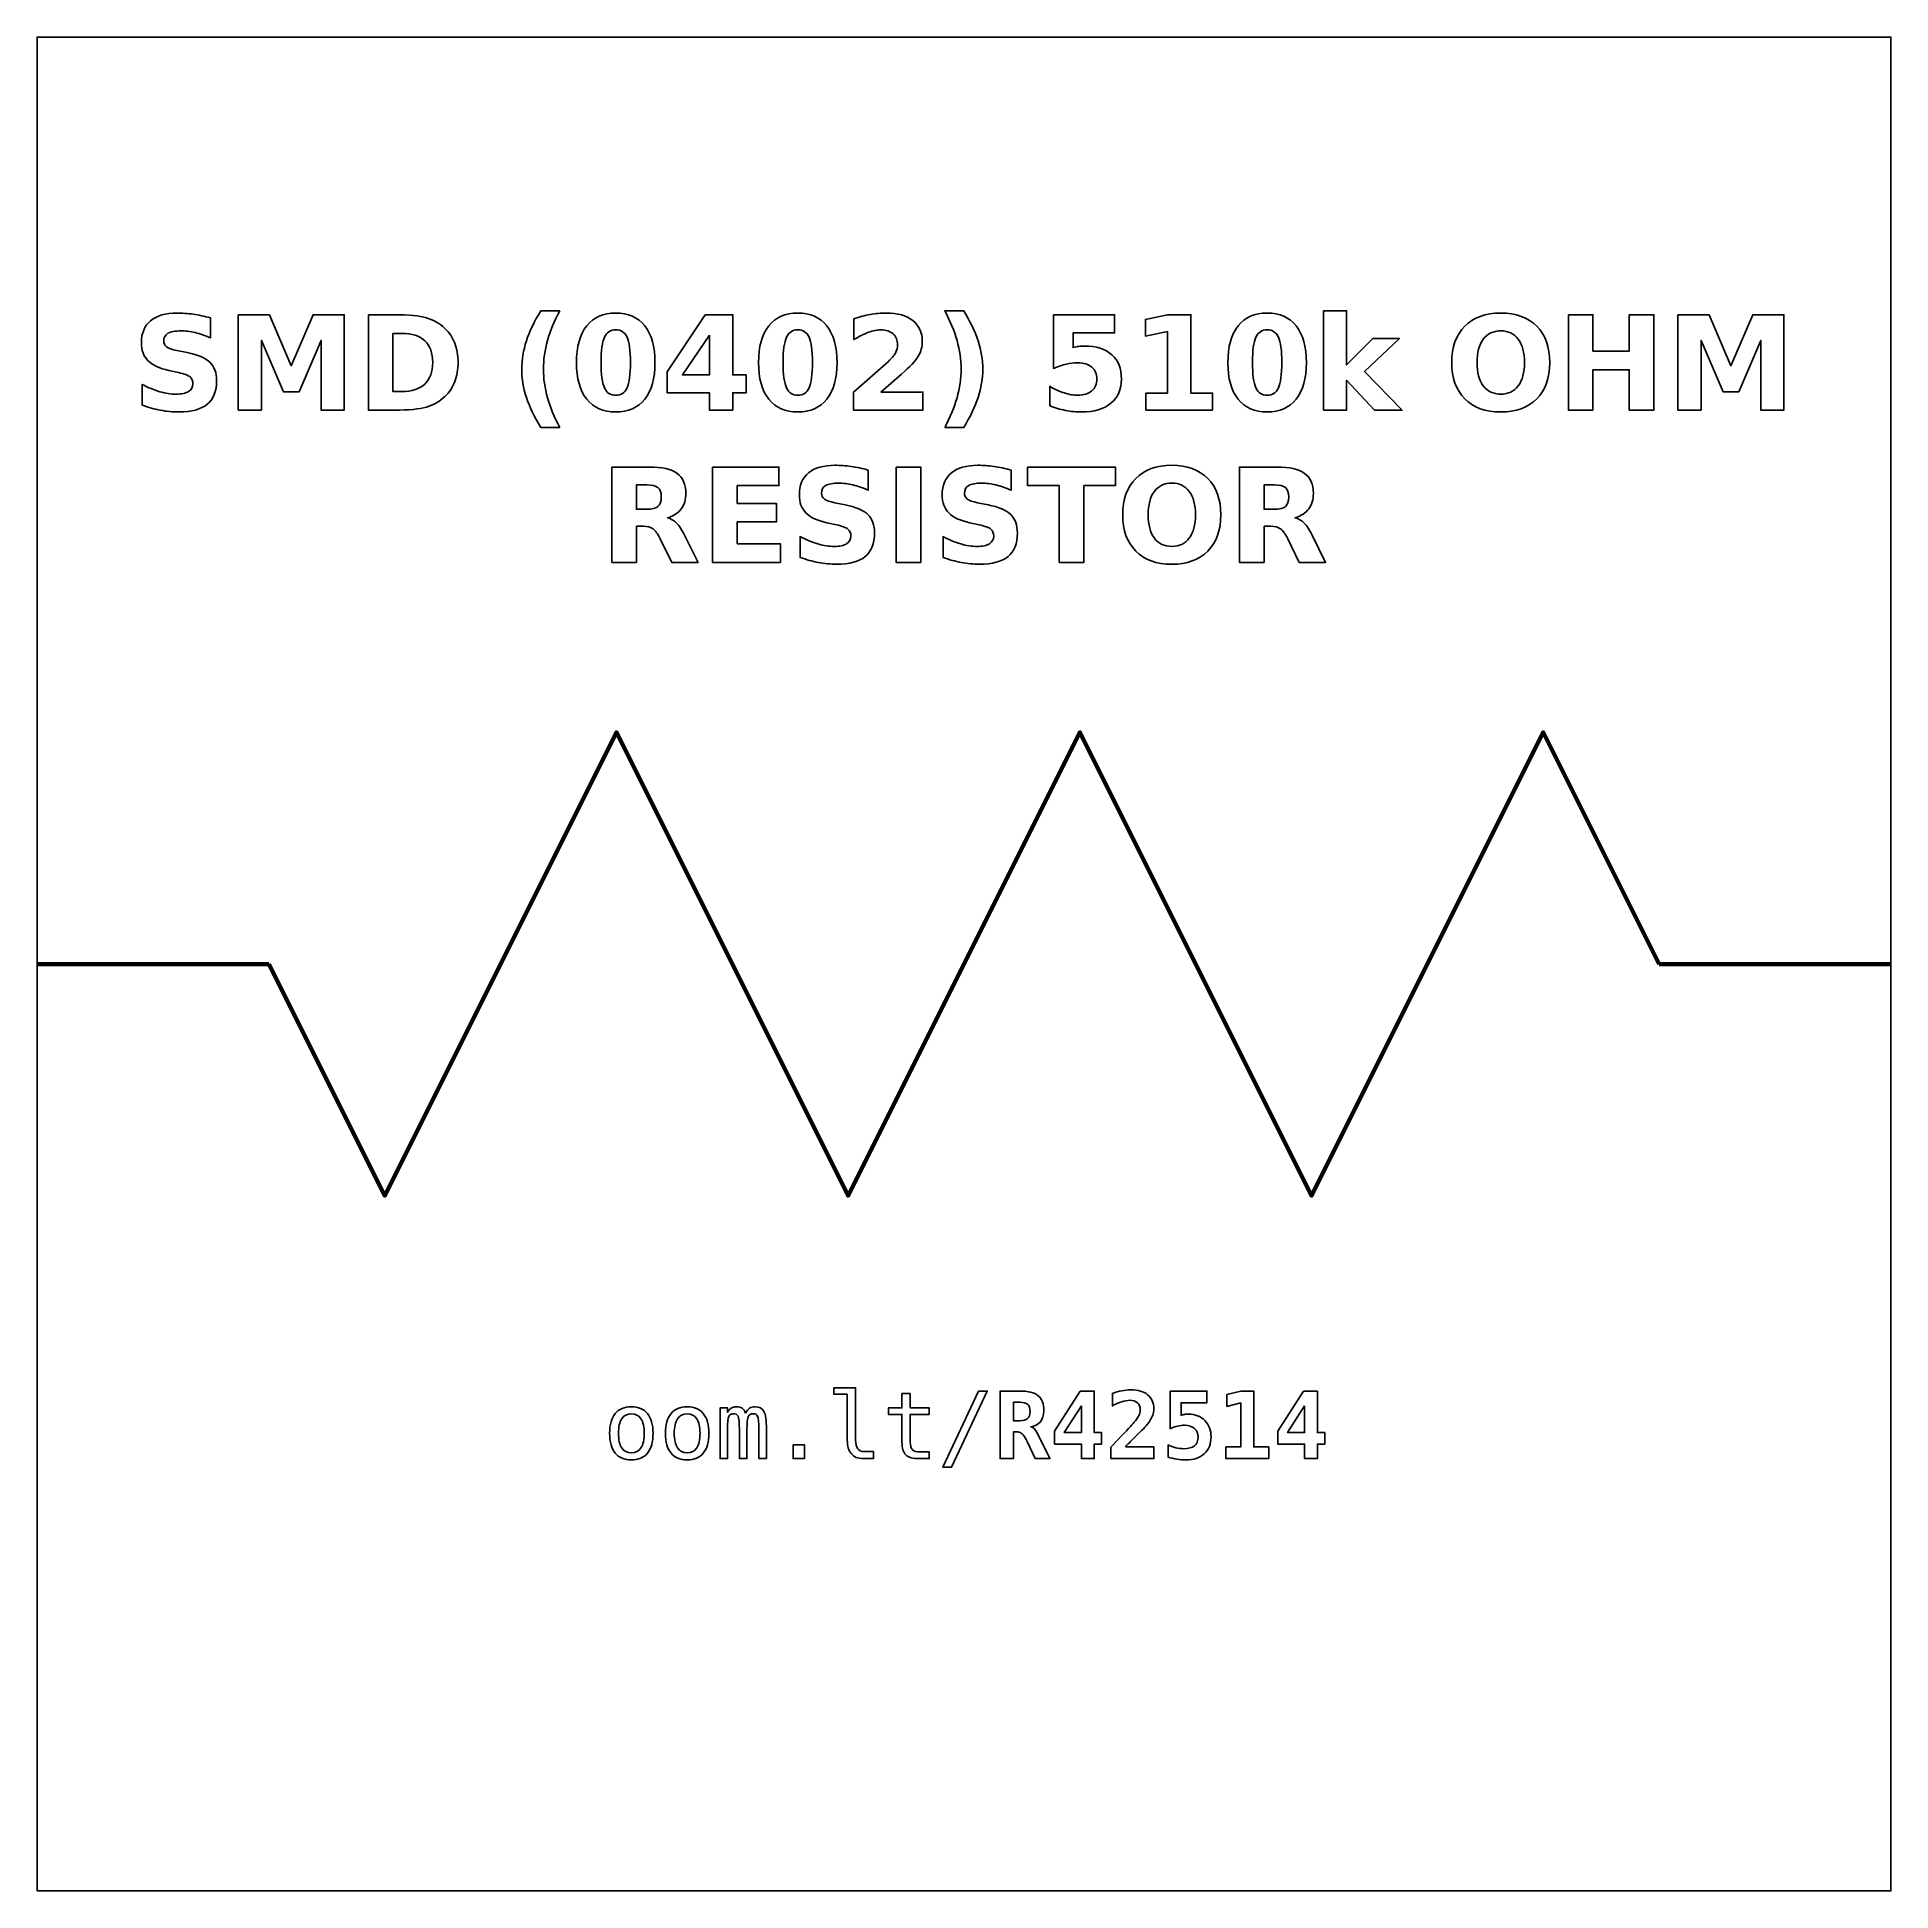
# Model space of a CAD drawing. Header units: centimetres. Extents: x -11.5 to -9.5, y -15.85 to -13.85.
import ezdxf

# ---------------------------------------------------------------- set-up
doc = ezdxf.new("R2010")
doc.units = ezdxf.units.CM
doc.header["$MEASUREMENT"] = 0
doc.layers.add('Layer 1', color=7, linetype='Continuous')

msp = doc.modelspace()

# ---------------------------------------------------------------- linework, layer by layer
at = {"layer": 'Layer 1', "color": 7}
msp.add_lwpolyline([(-11.5, -15.85), (-9.5, -15.85), (-9.5, -13.85), (-11.5, -13.85), (-11.5, -15.85)], close=True, dxfattribs=at)
at = {"layer": 'Layer 1', "color": 250}
for points, knots in [([(-11.31305, -14.15284), (-11.31305, -14.15284), (-11.31305, -14.17459), (-11.31305, -14.17459), (-11.31305, -14.17459), (-11.3187, -14.17207), (-11.32422, -14.17017), (-11.32958, -14.16888), (-11.32958, -14.16888), (-11.33497, -14.16758), (-11.34005, -14.16695), (-11.34482, -14.16695), (-11.34482, -14.16695), (-11.35115, -14.16695), (-11.35585, -14.16782), (-11.35889, -14.16956), (-11.35889, -14.16956), (-11.36192, -14.17132), (-11.36343, -14.17403), (-11.36343, -14.1777), (-11.36343, -14.1777), (-11.36343, -14.18045), (-11.36242, -14.18261), (-11.36037, -14.18414), (-11.36037, -14.18414), (-11.35832, -14.18567), (-11.35461, -14.18701), (-11.34922, -14.18811), (-11.34922, -14.18811), (-11.34922, -14.18811), (-11.33793, -14.19037), (-11.33793, -14.19037), (-11.33793, -14.19037), (-11.32648, -14.19268), (-11.31837, -14.19616), (-11.31355, -14.20086), (-11.31355, -14.20086), (-11.30872, -14.20554), (-11.3063, -14.2122), (-11.3063, -14.22083), (-11.3063, -14.22083), (-11.3063, -14.23219), (-11.30966, -14.24063), (-11.31639, -14.24616), (-11.31639, -14.24616), (-11.32312, -14.25168), (-11.33339, -14.25446), (-11.34722, -14.25446), (-11.34722, -14.25446), (-11.35376, -14.25446), (-11.3603, -14.25385), (-11.36686, -14.2526), (-11.36686, -14.2526), (-11.37342, -14.25135), (-11.38001, -14.24952), (-11.38657, -14.2471), (-11.38657, -14.2471), (-11.38657, -14.2471), (-11.38657, -14.22471), (-11.38657, -14.22471), (-11.38657, -14.22471), (-11.38001, -14.22819), (-11.37366, -14.23082), (-11.36752, -14.23259), (-11.36752, -14.23259), (-11.36138, -14.23435), (-11.35548, -14.23524), (-11.34979, -14.23524), (-11.34979, -14.23524), (-11.344, -14.23524), (-11.33956, -14.23428), (-11.33648, -14.23235), (-11.33648, -14.23235), (-11.33339, -14.23042), (-11.33187, -14.22767), (-11.33187, -14.22407), (-11.33187, -14.22407), (-11.33187, -14.22087), (-11.3329, -14.21838), (-11.33499, -14.21664), (-11.33499, -14.21664), (-11.33709, -14.2149), (-11.34125, -14.21333), (-11.34751, -14.21196), (-11.34751, -14.21196), (-11.34751, -14.21196), (-11.35778, -14.20968), (-11.35778, -14.20968), (-11.35778, -14.20968), (-11.36806, -14.20747), (-11.37559, -14.20397), (-11.38034, -14.19914), (-11.38034, -14.19914), (-11.38509, -14.19432), (-11.38746, -14.18781), (-11.38746, -14.17965), (-11.38746, -14.17965), (-11.38746, -14.16939), (-11.38415, -14.16151), (-11.37754, -14.15601), (-11.37754, -14.15601), (-11.37093, -14.15048), (-11.36143, -14.14773), (-11.34901, -14.14773), (-11.34901, -14.14773), (-11.34337, -14.14773), (-11.33756, -14.14816), (-11.33158, -14.149), (-11.33158, -14.149), (-11.32561, -14.14985), (-11.31943, -14.15112), (-11.31305, -14.15284)], [0, 0, 0, 0, 0.0357143, 0.0357143, 0.0357143, 0.0357143, 0.0714286, 0.0714286, 0.0714286, 0.0714286, 0.1071429, 0.1071429, 0.1071429, 0.1071429, 0.1428571, 0.1428571, 0.1428571, 0.1428571, 0.1785714, 0.1785714, 0.1785714, 0.1785714, 0.2142857, 0.2142857, 0.2142857, 0.2142857, 0.25, 0.25, 0.25, 0.25, 0.2857143, 0.2857143, 0.2857143, 0.2857143, 0.3214286, 0.3214286, 0.3214286, 0.3214286, 0.3571429, 0.3571429, 0.3571429, 0.3571429, 0.3928571, 0.3928571, 0.3928571, 0.3928571, 0.4285714, 0.4285714, 0.4285714, 0.4285714, 0.4642857, 0.4642857, 0.4642857, 0.4642857, 0.5, 0.5, 0.5, 0.5, 0.5357143, 0.5357143, 0.5357143, 0.5357143, 0.5714286, 0.5714286, 0.5714286, 0.5714286, 0.6071429, 0.6071429, 0.6071429, 0.6071429, 0.6428571, 0.6428571, 0.6428571, 0.6428571, 0.6785714, 0.6785714, 0.6785714, 0.6785714, 0.7142857, 0.7142857, 0.7142857, 0.7142857, 0.75, 0.75, 0.75, 0.75, 0.7857143, 0.7857143, 0.7857143, 0.7857143, 0.8214286, 0.8214286, 0.8214286, 0.8214286, 0.8571429, 0.8571429, 0.8571429, 0.8571429, 0.8928571, 0.8928571, 0.8928571, 0.8928571, 0.9285714, 0.9285714, 0.9285714, 0.9285714, 0.9642857, 0.9642857, 0.9642857, 0.9642857, 1, 1, 1, 1]), ([(-11.28302, -14.14959), (-11.28302, -14.14959), (-11.24927, -14.14959), (-11.24927, -14.14959), (-11.24927, -14.14959), (-11.24927, -14.14959), (-11.22582, -14.20465), (-11.22582, -14.20465), (-11.22582, -14.20465), (-11.22582, -14.20465), (-11.20226, -14.14959), (-11.20226, -14.14959), (-11.20226, -14.14959), (-11.20226, -14.14959), (-11.16858, -14.14959), (-11.16858, -14.14959), (-11.16858, -14.14959), (-11.16858, -14.14959), (-11.16858, -14.25246), (-11.16858, -14.25246), (-11.16858, -14.25246), (-11.16858, -14.25246), (-11.19365, -14.25246), (-11.19365, -14.25246), (-11.19365, -14.25246), (-11.19365, -14.25246), (-11.19365, -14.17722), (-11.19365, -14.17722), (-11.19365, -14.17722), (-11.19365, -14.17722), (-11.21736, -14.23268), (-11.21736, -14.23268), (-11.21736, -14.23268), (-11.21736, -14.23268), (-11.23417, -14.23268), (-11.23417, -14.23268), (-11.23417, -14.23268), (-11.23417, -14.23268), (-11.25788, -14.17722), (-11.25788, -14.17722), (-11.25788, -14.17722), (-11.25788, -14.17722), (-11.25788, -14.25246), (-11.25788, -14.25246), (-11.25788, -14.25246), (-11.25788, -14.25246), (-11.28302, -14.25246), (-11.28302, -14.25246), (-11.28302, -14.25246), (-11.28302, -14.25246), (-11.28302, -14.14959), (-11.28302, -14.14959)], [0, 0, 0, 0, 0.0769231, 0.0769231, 0.0769231, 0.0769231, 0.1538462, 0.1538462, 0.1538462, 0.1538462, 0.2307692, 0.2307692, 0.2307692, 0.2307692, 0.3076923, 0.3076923, 0.3076923, 0.3076923, 0.3846154, 0.3846154, 0.3846154, 0.3846154, 0.4615385, 0.4615385, 0.4615385, 0.4615385, 0.5384615, 0.5384615, 0.5384615, 0.5384615, 0.6153846, 0.6153846, 0.6153846, 0.6153846, 0.6923077, 0.6923077, 0.6923077, 0.6923077, 0.7692308, 0.7692308, 0.7692308, 0.7692308, 0.8461538, 0.8461538, 0.8461538, 0.8461538, 0.9230769, 0.9230769, 0.9230769, 0.9230769, 1, 1, 1, 1]), ([(-11.14259, -14.14959), (-11.14259, -14.14959), (-11.1146, -14.14959), (-11.1146, -14.14959), (-11.1146, -14.14959), (-11.09899, -14.14959), (-11.08737, -14.1507), (-11.07973, -14.15293), (-11.07973, -14.15293), (-11.07208, -14.15516), (-11.06552, -14.15893), (-11.06004, -14.16427), (-11.06004, -14.16427), (-11.05522, -14.1689), (-11.05165, -14.17426), (-11.04929, -14.18033), (-11.04929, -14.18033), (-11.04697, -14.18637), (-11.04579, -14.19324), (-11.04579, -14.20093), (-11.04579, -14.20093), (-11.04579, -14.20869), (-11.04697, -14.21561), (-11.04929, -14.2217), (-11.04929, -14.2217), (-11.05165, -14.22779), (-11.05522, -14.23315), (-11.06004, -14.23778), (-11.06004, -14.23778), (-11.06557, -14.24312), (-11.07218, -14.24689), (-11.07989, -14.24912), (-11.07989, -14.24912), (-11.08761, -14.25135), (-11.09918, -14.25246), (-11.1146, -14.25246), (-11.1146, -14.25246), (-11.1146, -14.25246), (-11.14259, -14.25246), (-11.14259, -14.25246), (-11.14259, -14.25246), (-11.14259, -14.25246), (-11.14259, -14.14959), (-11.14259, -14.14959)], [0, 0, 0, 0, 0.0909091, 0.0909091, 0.0909091, 0.0909091, 0.1818182, 0.1818182, 0.1818182, 0.1818182, 0.2727273, 0.2727273, 0.2727273, 0.2727273, 0.3636364, 0.3636364, 0.3636364, 0.3636364, 0.4545455, 0.4545455, 0.4545455, 0.4545455, 0.5454545, 0.5454545, 0.5454545, 0.5454545, 0.6363636, 0.6363636, 0.6363636, 0.6363636, 0.7272727, 0.7272727, 0.7272727, 0.7272727, 0.8181818, 0.8181818, 0.8181818, 0.8181818, 0.9090909, 0.9090909, 0.9090909, 0.9090909, 1, 1, 1, 1]), ([(-10.9361, -14.27106), (-10.9361, -14.27106), (-10.95656, -14.27106), (-10.95656, -14.27106), (-10.95656, -14.27106), (-10.96359, -14.25973), (-10.96879, -14.24893), (-10.97213, -14.2387), (-10.97213, -14.2387), (-10.97549, -14.22849), (-10.97716, -14.21836), (-10.97716, -14.20829), (-10.97716, -14.20829), (-10.97716, -14.19823), (-10.97547, -14.18804), (-10.97211, -14.17774), (-10.97211, -14.17774), (-10.96872, -14.16742), (-10.96355, -14.15665), (-10.95656, -14.14538), (-10.95656, -14.14538), (-10.95656, -14.14538), (-10.9361, -14.14538), (-10.9361, -14.14538), (-10.9361, -14.14538), (-10.94198, -14.15627), (-10.94638, -14.16692), (-10.94932, -14.17732), (-10.94932, -14.17732), (-10.95226, -14.18771), (-10.95374, -14.19799), (-10.95374, -14.20815), (-10.95374, -14.20815), (-10.95374, -14.21831), (-10.95228, -14.22859), (-10.94937, -14.23903), (-10.94937, -14.23903), (-10.94645, -14.24945), (-10.94203, -14.26013), (-10.9361, -14.27106)], [0, 0, 0, 0, 0.1, 0.1, 0.1, 0.1, 0.2, 0.2, 0.2, 0.2, 0.3, 0.3, 0.3, 0.3, 0.4, 0.4, 0.4, 0.4, 0.5, 0.5, 0.5, 0.5, 0.6, 0.6, 0.6, 0.6, 0.7, 0.7, 0.7, 0.7, 0.8, 0.8, 0.8, 0.8, 0.9, 0.9, 0.9, 0.9, 1, 1, 1, 1]), ([(-10.83337, -14.20112), (-10.83337, -14.21817), (-10.83704, -14.23132), (-10.8444, -14.24058), (-10.8444, -14.24058), (-10.85174, -14.24983), (-10.86218, -14.25446), (-10.87568, -14.25446), (-10.87568, -14.25446), (-10.88923, -14.25446), (-10.89969, -14.24983), (-10.90703, -14.24058), (-10.90703, -14.24058), (-10.91439, -14.23132), (-10.91806, -14.21817), (-10.91806, -14.20112), (-10.91806, -14.20112), (-10.91806, -14.18405), (-10.91439, -14.17087), (-10.90703, -14.16161), (-10.90703, -14.16161), (-10.89969, -14.15237), (-10.88923, -14.14773), (-10.87568, -14.14773), (-10.87568, -14.14773), (-10.86218, -14.14773), (-10.85174, -14.15237), (-10.8444, -14.16161), (-10.8444, -14.16161), (-10.83704, -14.17087), (-10.83337, -14.18405), (-10.83337, -14.20112)], [0, 0, 0, 0, 0.125, 0.125, 0.125, 0.125, 0.25, 0.25, 0.25, 0.25, 0.375, 0.375, 0.375, 0.375, 0.5, 0.5, 0.5, 0.5, 0.625, 0.625, 0.625, 0.625, 0.75, 0.75, 0.75, 0.75, 0.875, 0.875, 0.875, 0.875, 1, 1, 1, 1]), ([(-10.77907, -14.14959), (-10.77907, -14.14959), (-10.74957, -14.14959), (-10.74957, -14.14959), (-10.74957, -14.14959), (-10.74957, -14.14959), (-10.74957, -14.2145), (-10.74957, -14.2145), (-10.74957, -14.2145), (-10.74957, -14.2145), (-10.7349, -14.2145), (-10.7349, -14.2145), (-10.7349, -14.2145), (-10.7349, -14.2145), (-10.7349, -14.23372), (-10.7349, -14.23372), (-10.7349, -14.23372), (-10.7349, -14.23372), (-10.74957, -14.23372), (-10.74957, -14.23372), (-10.74957, -14.23372), (-10.74957, -14.23372), (-10.74957, -14.25246), (-10.74957, -14.25246), (-10.74957, -14.25246), (-10.74957, -14.25246), (-10.77464, -14.25246), (-10.77464, -14.25246), (-10.77464, -14.25246), (-10.77464, -14.25246), (-10.77464, -14.23372), (-10.77464, -14.23372), (-10.77464, -14.23372), (-10.77464, -14.23372), (-10.82027, -14.23372), (-10.82027, -14.23372), (-10.82027, -14.23372), (-10.82027, -14.23372), (-10.82027, -14.21097), (-10.82027, -14.21097), (-10.82027, -14.21097), (-10.82027, -14.21097), (-10.77907, -14.14959), (-10.77907, -14.14959)], [0, 0, 0, 0, 0.0909091, 0.0909091, 0.0909091, 0.0909091, 0.1818182, 0.1818182, 0.1818182, 0.1818182, 0.2727273, 0.2727273, 0.2727273, 0.2727273, 0.3636364, 0.3636364, 0.3636364, 0.3636364, 0.4545455, 0.4545455, 0.4545455, 0.4545455, 0.5454545, 0.5454545, 0.5454545, 0.5454545, 0.6363636, 0.6363636, 0.6363636, 0.6363636, 0.7272727, 0.7272727, 0.7272727, 0.7272727, 0.8181818, 0.8181818, 0.8181818, 0.8181818, 0.9090909, 0.9090909, 0.9090909, 0.9090909, 1, 1, 1, 1]), ([(-10.63699, -14.20112), (-10.63699, -14.21817), (-10.64066, -14.23132), (-10.64802, -14.24058), (-10.64802, -14.24058), (-10.65536, -14.24983), (-10.6658, -14.25446), (-10.6793, -14.25446), (-10.6793, -14.25446), (-10.69285, -14.25446), (-10.70331, -14.24983), (-10.71065, -14.24058), (-10.71065, -14.24058), (-10.71801, -14.23132), (-10.72168, -14.21817), (-10.72168, -14.20112), (-10.72168, -14.20112), (-10.72168, -14.18405), (-10.71801, -14.17087), (-10.71065, -14.16161), (-10.71065, -14.16161), (-10.70331, -14.15237), (-10.69285, -14.14773), (-10.6793, -14.14773), (-10.6793, -14.14773), (-10.6658, -14.14773), (-10.65536, -14.15237), (-10.64802, -14.16161), (-10.64802, -14.16161), (-10.64066, -14.17087), (-10.63699, -14.18405), (-10.63699, -14.20112)], [0, 0, 0, 0, 0.125, 0.125, 0.125, 0.125, 0.25, 0.25, 0.25, 0.25, 0.375, 0.375, 0.375, 0.375, 0.5, 0.5, 0.5, 0.5, 0.625, 0.625, 0.625, 0.625, 0.75, 0.75, 0.75, 0.75, 0.875, 0.875, 0.875, 0.875, 1, 1, 1, 1]), ([(-10.58958, -14.23296), (-10.58958, -14.23296), (-10.5443, -14.23296), (-10.5443, -14.23296), (-10.5443, -14.23296), (-10.5443, -14.23296), (-10.5443, -14.25246), (-10.5443, -14.25246), (-10.5443, -14.25246), (-10.5443, -14.25246), (-10.61907, -14.25246), (-10.61907, -14.25246), (-10.61907, -14.25246), (-10.61907, -14.25246), (-10.61907, -14.23296), (-10.61907, -14.23296), (-10.61907, -14.23296), (-10.61907, -14.23296), (-10.58151, -14.19983), (-10.58151, -14.19983), (-10.58151, -14.19983), (-10.57815, -14.19679), (-10.57568, -14.19383), (-10.57408, -14.19094), (-10.57408, -14.19094), (-10.57246, -14.18804), (-10.57166, -14.18503), (-10.57166, -14.1819), (-10.57166, -14.1819), (-10.57166, -14.17708), (-10.57328, -14.1732), (-10.57652, -14.17026), (-10.57652, -14.17026), (-10.57975, -14.16732), (-10.58405, -14.16587), (-10.58944, -14.16587), (-10.58944, -14.16587), (-10.59357, -14.16587), (-10.59809, -14.16676), (-10.60301, -14.16852), (-10.60301, -14.16852), (-10.60792, -14.17029), (-10.61319, -14.17292), (-10.61879, -14.1764), (-10.61879, -14.1764), (-10.61879, -14.1764), (-10.61879, -14.1538), (-10.61879, -14.1538), (-10.61879, -14.1538), (-10.61281, -14.15183), (-10.60691, -14.15032), (-10.60108, -14.14929), (-10.60108, -14.14929), (-10.59524, -14.14825), (-10.58953, -14.14773), (-10.58391, -14.14773), (-10.58391, -14.14773), (-10.57161, -14.14773), (-10.56204, -14.15044), (-10.55522, -14.15587), (-10.55522, -14.15587), (-10.5484, -14.16128), (-10.54499, -14.16883), (-10.54499, -14.17854), (-10.54499, -14.17854), (-10.54499, -14.18414), (-10.54644, -14.18936), (-10.54934, -14.19421), (-10.54934, -14.19421), (-10.55223, -14.19905), (-10.55832, -14.20554), (-10.56759, -14.21368), (-10.56759, -14.21368), (-10.56759, -14.21368), (-10.58958, -14.23296), (-10.58958, -14.23296)], [0, 0, 0, 0, 0.0526316, 0.0526316, 0.0526316, 0.0526316, 0.1052632, 0.1052632, 0.1052632, 0.1052632, 0.1578947, 0.1578947, 0.1578947, 0.1578947, 0.2105263, 0.2105263, 0.2105263, 0.2105263, 0.2631579, 0.2631579, 0.2631579, 0.2631579, 0.3157895, 0.3157895, 0.3157895, 0.3157895, 0.3684211, 0.3684211, 0.3684211, 0.3684211, 0.4210526, 0.4210526, 0.4210526, 0.4210526, 0.4736842, 0.4736842, 0.4736842, 0.4736842, 0.5263158, 0.5263158, 0.5263158, 0.5263158, 0.5789474, 0.5789474, 0.5789474, 0.5789474, 0.6315789, 0.6315789, 0.6315789, 0.6315789, 0.6842105, 0.6842105, 0.6842105, 0.6842105, 0.7368421, 0.7368421, 0.7368421, 0.7368421, 0.7894737, 0.7894737, 0.7894737, 0.7894737, 0.8421053, 0.8421053, 0.8421053, 0.8421053, 0.8947368, 0.8947368, 0.8947368, 0.8947368, 0.9473684, 0.9473684, 0.9473684, 0.9473684, 1, 1, 1, 1]), ([(-10.52076, -14.27106), (-10.51488, -14.26013), (-10.51046, -14.24945), (-10.50752, -14.23903), (-10.50752, -14.23903), (-10.50458, -14.22859), (-10.50312, -14.21831), (-10.50312, -14.20815), (-10.50312, -14.20815), (-10.50312, -14.19799), (-10.50458, -14.18771), (-10.50752, -14.17732), (-10.50752, -14.17732), (-10.51046, -14.16692), (-10.51488, -14.15627), (-10.52076, -14.14538), (-10.52076, -14.14538), (-10.52076, -14.14538), (-10.5003, -14.14538), (-10.5003, -14.14538), (-10.5003, -14.14538), (-10.49332, -14.15665), (-10.48814, -14.16742), (-10.48475, -14.17774), (-10.48475, -14.17774), (-10.48139, -14.18804), (-10.4797, -14.19823), (-10.4797, -14.20829), (-10.4797, -14.20829), (-10.4797, -14.21836), (-10.48137, -14.22849), (-10.48473, -14.2387), (-10.48473, -14.2387), (-10.48807, -14.24893), (-10.49327, -14.25973), (-10.5003, -14.27106), (-10.5003, -14.27106), (-10.5003, -14.27106), (-10.52076, -14.27106), (-10.52076, -14.27106)], [0, 0, 0, 0, 0.1, 0.1, 0.1, 0.1, 0.2, 0.2, 0.2, 0.2, 0.3, 0.3, 0.3, 0.3, 0.4, 0.4, 0.4, 0.4, 0.5, 0.5, 0.5, 0.5, 0.6, 0.6, 0.6, 0.6, 0.7, 0.7, 0.7, 0.7, 0.8, 0.8, 0.8, 0.8, 0.9, 0.9, 0.9, 0.9, 1, 1, 1, 1]), ([(-10.40347, -14.14959), (-10.40347, -14.14959), (-10.33753, -14.14959), (-10.33753, -14.14959), (-10.33753, -14.14959), (-10.33753, -14.14959), (-10.33753, -14.16909), (-10.33753, -14.16909), (-10.33753, -14.16909), (-10.33753, -14.16909), (-10.38233, -14.16909), (-10.38233, -14.16909), (-10.38233, -14.16909), (-10.38233, -14.16909), (-10.38233, -14.18501), (-10.38233, -14.18501), (-10.38233, -14.18501), (-10.38031, -14.18447), (-10.37828, -14.18405), (-10.37624, -14.18374), (-10.37624, -14.18374), (-10.37419, -14.18343), (-10.37205, -14.18329), (-10.36986, -14.18329), (-10.36986, -14.18329), (-10.35731, -14.18329), (-10.34755, -14.18642), (-10.34056, -14.1927), (-10.34056, -14.1927), (-10.33358, -14.19896), (-10.3301, -14.2077), (-10.3301, -14.2189), (-10.3301, -14.2189), (-10.3301, -14.23002), (-10.33391, -14.23873), (-10.3415, -14.24503), (-10.3415, -14.24503), (-10.3491, -14.25131), (-10.35966, -14.25446), (-10.37316, -14.25446), (-10.37316, -14.25446), (-10.37899, -14.25446), (-10.38478, -14.25389), (-10.39049, -14.25277), (-10.39049, -14.25277), (-10.39621, -14.25164), (-10.4019, -14.24994), (-10.40754, -14.24764), (-10.40754, -14.24764), (-10.40754, -14.24764), (-10.40754, -14.22675), (-10.40754, -14.22675), (-10.40754, -14.22675), (-10.40194, -14.22998), (-10.39663, -14.23238), (-10.3916, -14.23397), (-10.3916, -14.23397), (-10.38656, -14.2356), (-10.38181, -14.2364), (-10.37737, -14.2364), (-10.37737, -14.2364), (-10.37092, -14.2364), (-10.36587, -14.23482), (-10.36217, -14.23167), (-10.36217, -14.23167), (-10.35848, -14.22854), (-10.35662, -14.22429), (-10.35662, -14.2189), (-10.35662, -14.2189), (-10.35662, -14.21349), (-10.35848, -14.20923), (-10.36217, -14.20611), (-10.36217, -14.20611), (-10.36587, -14.20298), (-10.37092, -14.20143), (-10.37737, -14.20143), (-10.37737, -14.20143), (-10.38118, -14.20143), (-10.38525, -14.20192), (-10.38955, -14.20291), (-10.38955, -14.20291), (-10.39388, -14.20389), (-10.39851, -14.20542), (-10.40347, -14.20749), (-10.40347, -14.20749), (-10.40347, -14.20749), (-10.40347, -14.14959), (-10.40347, -14.14959)], [0, 0, 0, 0, 0.0454545, 0.0454545, 0.0454545, 0.0454545, 0.0909091, 0.0909091, 0.0909091, 0.0909091, 0.1363636, 0.1363636, 0.1363636, 0.1363636, 0.1818182, 0.1818182, 0.1818182, 0.1818182, 0.2272727, 0.2272727, 0.2272727, 0.2272727, 0.2727273, 0.2727273, 0.2727273, 0.2727273, 0.3181818, 0.3181818, 0.3181818, 0.3181818, 0.3636364, 0.3636364, 0.3636364, 0.3636364, 0.4090909, 0.4090909, 0.4090909, 0.4090909, 0.4545455, 0.4545455, 0.4545455, 0.4545455, 0.5, 0.5, 0.5, 0.5, 0.5454545, 0.5454545, 0.5454545, 0.5454545, 0.5909091, 0.5909091, 0.5909091, 0.5909091, 0.6363636, 0.6363636, 0.6363636, 0.6363636, 0.6818182, 0.6818182, 0.6818182, 0.6818182, 0.7272727, 0.7272727, 0.7272727, 0.7272727, 0.7727273, 0.7727273, 0.7727273, 0.7727273, 0.8181818, 0.8181818, 0.8181818, 0.8181818, 0.8636364, 0.8636364, 0.8636364, 0.8636364, 0.9090909, 0.9090909, 0.9090909, 0.9090909, 0.9545455, 0.9545455, 0.9545455, 0.9545455, 1, 1, 1, 1]), ([(-10.30371, -14.23414), (-10.30371, -14.23414), (-10.28028, -14.23414), (-10.28028, -14.23414), (-10.28028, -14.23414), (-10.28028, -14.23414), (-10.28028, -14.16765), (-10.28028, -14.16765), (-10.28028, -14.16765), (-10.28028, -14.16765), (-10.30432, -14.17262), (-10.30432, -14.17262), (-10.30432, -14.17262), (-10.30432, -14.17262), (-10.30432, -14.15455), (-10.30432, -14.15455), (-10.30432, -14.15455), (-10.30432, -14.15455), (-10.28042, -14.14959), (-10.28042, -14.14959), (-10.28042, -14.14959), (-10.28042, -14.14959), (-10.25521, -14.14959), (-10.25521, -14.14959), (-10.25521, -14.14959), (-10.25521, -14.14959), (-10.25521, -14.23414), (-10.25521, -14.23414), (-10.25521, -14.23414), (-10.25521, -14.23414), (-10.23179, -14.23414), (-10.23179, -14.23414), (-10.23179, -14.23414), (-10.23179, -14.23414), (-10.23179, -14.25246), (-10.23179, -14.25246), (-10.23179, -14.25246), (-10.23179, -14.25246), (-10.30371, -14.25246), (-10.30371, -14.25246), (-10.30371, -14.25246), (-10.30371, -14.25246), (-10.30371, -14.23414), (-10.30371, -14.23414)], [0, 0, 0, 0, 0.0909091, 0.0909091, 0.0909091, 0.0909091, 0.1818182, 0.1818182, 0.1818182, 0.1818182, 0.2727273, 0.2727273, 0.2727273, 0.2727273, 0.3636364, 0.3636364, 0.3636364, 0.3636364, 0.4545455, 0.4545455, 0.4545455, 0.4545455, 0.5454545, 0.5454545, 0.5454545, 0.5454545, 0.6363636, 0.6363636, 0.6363636, 0.6363636, 0.7272727, 0.7272727, 0.7272727, 0.7272727, 0.8181818, 0.8181818, 0.8181818, 0.8181818, 0.9090909, 0.9090909, 0.9090909, 0.9090909, 1, 1, 1, 1]), ([(-10.13061, -14.20112), (-10.13061, -14.21817), (-10.13428, -14.23132), (-10.14164, -14.24058), (-10.14164, -14.24058), (-10.14898, -14.24983), (-10.15942, -14.25446), (-10.17292, -14.25446), (-10.17292, -14.25446), (-10.18647, -14.25446), (-10.19693, -14.24983), (-10.20427, -14.24058), (-10.20427, -14.24058), (-10.21163, -14.23132), (-10.2153, -14.21817), (-10.2153, -14.20112), (-10.2153, -14.20112), (-10.2153, -14.18405), (-10.21163, -14.17087), (-10.20427, -14.16161), (-10.20427, -14.16161), (-10.19693, -14.15237), (-10.18647, -14.14773), (-10.17292, -14.14773), (-10.17292, -14.14773), (-10.15942, -14.14773), (-10.14898, -14.15237), (-10.14164, -14.16161), (-10.14164, -14.16161), (-10.13428, -14.17087), (-10.13061, -14.18405), (-10.13061, -14.20112)], [0, 0, 0, 0, 0.125, 0.125, 0.125, 0.125, 0.25, 0.25, 0.25, 0.25, 0.375, 0.375, 0.375, 0.375, 0.5, 0.5, 0.5, 0.5, 0.625, 0.625, 0.625, 0.625, 0.75, 0.75, 0.75, 0.75, 0.875, 0.875, 0.875, 0.875, 1, 1, 1, 1]), ([(-10.11201, -14.14524), (-10.11201, -14.14524), (-10.08734, -14.14524), (-10.08734, -14.14524), (-10.08734, -14.14524), (-10.08734, -14.14524), (-10.08734, -14.20361), (-10.08734, -14.20361), (-10.08734, -14.20361), (-10.08734, -14.20361), (-10.05895, -14.1753), (-10.05895, -14.1753), (-10.05895, -14.1753), (-10.05895, -14.1753), (-10.03028, -14.1753), (-10.03028, -14.1753), (-10.03028, -14.1753), (-10.03028, -14.1753), (-10.06798, -14.21071), (-10.06798, -14.21071), (-10.06798, -14.21071), (-10.06798, -14.21071), (-10.02732, -14.25246), (-10.02732, -14.25246), (-10.02732, -14.25246), (-10.02732, -14.25246), (-10.05723, -14.25246), (-10.05723, -14.25246), (-10.05723, -14.25246), (-10.05723, -14.25246), (-10.08734, -14.22029), (-10.08734, -14.22029), (-10.08734, -14.22029), (-10.08734, -14.22029), (-10.08734, -14.25246), (-10.08734, -14.25246), (-10.08734, -14.25246), (-10.08734, -14.25246), (-10.11201, -14.25246), (-10.11201, -14.25246), (-10.11201, -14.25246), (-10.11201, -14.25246), (-10.11201, -14.14524), (-10.11201, -14.14524)], [0, 0, 0, 0, 0.0909091, 0.0909091, 0.0909091, 0.0909091, 0.1818182, 0.1818182, 0.1818182, 0.1818182, 0.2727273, 0.2727273, 0.2727273, 0.2727273, 0.3636364, 0.3636364, 0.3636364, 0.3636364, 0.4545455, 0.4545455, 0.4545455, 0.4545455, 0.5454545, 0.5454545, 0.5454545, 0.5454545, 0.6363636, 0.6363636, 0.6363636, 0.6363636, 0.7272727, 0.7272727, 0.7272727, 0.7272727, 0.8181818, 0.8181818, 0.8181818, 0.8181818, 0.9090909, 0.9090909, 0.9090909, 0.9090909, 1, 1, 1, 1]), ([(-9.92094, -14.14773), (-9.90441, -14.14773), (-9.89145, -14.15246), (-9.88209, -14.16194), (-9.88209, -14.16194), (-9.87271, -14.17139), (-9.86803, -14.18444), (-9.86803, -14.20112), (-9.86803, -14.20112), (-9.86803, -14.21775), (-9.87271, -14.2308), (-9.88209, -14.24025), (-9.88209, -14.24025), (-9.89145, -14.24973), (-9.90441, -14.25446), (-9.92094, -14.25446), (-9.92094, -14.25446), (-9.93743, -14.25446), (-9.95036, -14.24973), (-9.95977, -14.24025), (-9.95977, -14.24025), (-9.96915, -14.2308), (-9.97386, -14.21775), (-9.97386, -14.20112), (-9.97386, -14.20112), (-9.97386, -14.18444), (-9.96915, -14.17139), (-9.95977, -14.16194), (-9.95977, -14.16194), (-9.95036, -14.15246), (-9.93743, -14.14773), (-9.92094, -14.14773)], [0, 0, 0, 0, 0.125, 0.125, 0.125, 0.125, 0.25, 0.25, 0.25, 0.25, 0.375, 0.375, 0.375, 0.375, 0.5, 0.5, 0.5, 0.5, 0.625, 0.625, 0.625, 0.625, 0.75, 0.75, 0.75, 0.75, 0.875, 0.875, 0.875, 0.875, 1, 1, 1, 1]), ([(-9.84796, -14.14959), (-9.84796, -14.14959), (-9.82143, -14.14959), (-9.82143, -14.14959), (-9.82143, -14.14959), (-9.82143, -14.14959), (-9.82143, -14.1888), (-9.82143, -14.1888), (-9.82143, -14.1888), (-9.82143, -14.1888), (-9.7823, -14.1888), (-9.7823, -14.1888), (-9.7823, -14.1888), (-9.7823, -14.1888), (-9.7823, -14.14959), (-9.7823, -14.14959), (-9.7823, -14.14959), (-9.7823, -14.14959), (-9.75577, -14.14959), (-9.75577, -14.14959), (-9.75577, -14.14959), (-9.75577, -14.14959), (-9.75577, -14.25246), (-9.75577, -14.25246), (-9.75577, -14.25246), (-9.75577, -14.25246), (-9.7823, -14.25246), (-9.7823, -14.25246), (-9.7823, -14.25246), (-9.7823, -14.25246), (-9.7823, -14.20886), (-9.7823, -14.20886), (-9.7823, -14.20886), (-9.7823, -14.20886), (-9.82143, -14.20886), (-9.82143, -14.20886), (-9.82143, -14.20886), (-9.82143, -14.20886), (-9.82143, -14.25246), (-9.82143, -14.25246), (-9.82143, -14.25246), (-9.82143, -14.25246), (-9.84796, -14.25246), (-9.84796, -14.25246), (-9.84796, -14.25246), (-9.84796, -14.25246), (-9.84796, -14.14959), (-9.84796, -14.14959)], [0, 0, 0, 0, 0.0833333, 0.0833333, 0.0833333, 0.0833333, 0.1666667, 0.1666667, 0.1666667, 0.1666667, 0.25, 0.25, 0.25, 0.25, 0.3333333, 0.3333333, 0.3333333, 0.3333333, 0.4166667, 0.4166667, 0.4166667, 0.4166667, 0.5, 0.5, 0.5, 0.5, 0.5833333, 0.5833333, 0.5833333, 0.5833333, 0.6666667, 0.6666667, 0.6666667, 0.6666667, 0.75, 0.75, 0.75, 0.75, 0.8333333, 0.8333333, 0.8333333, 0.8333333, 0.9166667, 0.9166667, 0.9166667, 0.9166667, 1, 1, 1, 1]), ([(-9.72987, -14.14959), (-9.72987, -14.14959), (-9.69612, -14.14959), (-9.69612, -14.14959), (-9.69612, -14.14959), (-9.69612, -14.14959), (-9.67267, -14.20465), (-9.67267, -14.20465), (-9.67267, -14.20465), (-9.67267, -14.20465), (-9.64911, -14.14959), (-9.64911, -14.14959), (-9.64911, -14.14959), (-9.64911, -14.14959), (-9.61543, -14.14959), (-9.61543, -14.14959), (-9.61543, -14.14959), (-9.61543, -14.14959), (-9.61543, -14.25246), (-9.61543, -14.25246), (-9.61543, -14.25246), (-9.61543, -14.25246), (-9.6405, -14.25246), (-9.6405, -14.25246), (-9.6405, -14.25246), (-9.6405, -14.25246), (-9.6405, -14.17722), (-9.6405, -14.17722), (-9.6405, -14.17722), (-9.6405, -14.17722), (-9.66421, -14.23268), (-9.66421, -14.23268), (-9.66421, -14.23268), (-9.66421, -14.23268), (-9.68102, -14.23268), (-9.68102, -14.23268), (-9.68102, -14.23268), (-9.68102, -14.23268), (-9.70473, -14.17722), (-9.70473, -14.17722), (-9.70473, -14.17722), (-9.70473, -14.17722), (-9.70473, -14.25246), (-9.70473, -14.25246), (-9.70473, -14.25246), (-9.70473, -14.25246), (-9.72987, -14.25246), (-9.72987, -14.25246), (-9.72987, -14.25246), (-9.72987, -14.25246), (-9.72987, -14.14959), (-9.72987, -14.14959)], [0, 0, 0, 0, 0.0769231, 0.0769231, 0.0769231, 0.0769231, 0.1538462, 0.1538462, 0.1538462, 0.1538462, 0.2307692, 0.2307692, 0.2307692, 0.2307692, 0.3076923, 0.3076923, 0.3076923, 0.3076923, 0.3846154, 0.3846154, 0.3846154, 0.3846154, 0.4615385, 0.4615385, 0.4615385, 0.4615385, 0.5384615, 0.5384615, 0.5384615, 0.5384615, 0.6153846, 0.6153846, 0.6153846, 0.6153846, 0.6923077, 0.6923077, 0.6923077, 0.6923077, 0.7692308, 0.7692308, 0.7692308, 0.7692308, 0.8461538, 0.8461538, 0.8461538, 0.8461538, 0.9230769, 0.9230769, 0.9230769, 0.9230769, 1, 1, 1, 1]), ([(-11.11606, -14.16965), (-11.11606, -14.16965), (-11.11606, -14.2324), (-11.11606, -14.2324), (-11.11606, -14.2324), (-11.11606, -14.2324), (-11.10656, -14.2324), (-11.10656, -14.2324), (-11.10656, -14.2324), (-11.09572, -14.2324), (-11.08744, -14.22972), (-11.08173, -14.22433), (-11.08173, -14.22433), (-11.07601, -14.21897), (-11.07314, -14.21116), (-11.07314, -14.20093), (-11.07314, -14.20093), (-11.07314, -14.19072), (-11.07599, -14.18296), (-11.08168, -14.17765), (-11.08168, -14.17765), (-11.08737, -14.17231), (-11.09567, -14.16965), (-11.10656, -14.16965), (-11.10656, -14.16965), (-11.10656, -14.16965), (-11.11606, -14.16965), (-11.11606, -14.16965)], [0, 0, 0, 0, 0.1428571, 0.1428571, 0.1428571, 0.1428571, 0.2857143, 0.2857143, 0.2857143, 0.2857143, 0.4285714, 0.4285714, 0.4285714, 0.4285714, 0.5714286, 0.5714286, 0.5714286, 0.5714286, 0.7142857, 0.7142857, 0.7142857, 0.7142857, 0.8571429, 0.8571429, 0.8571429, 0.8571429, 1, 1, 1, 1]), ([(-10.8599, -14.20093), (-10.8599, -14.18807), (-10.8611, -14.17901), (-10.86352, -14.17374), (-10.86352, -14.17374), (-10.86592, -14.1685), (-10.86999, -14.16587), (-10.87568, -14.16587), (-10.87568, -14.16587), (-10.88137, -14.16587), (-10.88544, -14.1685), (-10.88789, -14.17374), (-10.88789, -14.17374), (-10.89031, -14.17901), (-10.89153, -14.18807), (-10.89153, -14.20093), (-10.89153, -14.20093), (-10.89153, -14.21391), (-10.89031, -14.22309), (-10.88789, -14.2284), (-10.88789, -14.2284), (-10.88544, -14.23374), (-10.88137, -14.2364), (-10.87568, -14.2364), (-10.87568, -14.2364), (-10.87004, -14.2364), (-10.86599, -14.23374), (-10.86354, -14.2284), (-10.86354, -14.2284), (-10.86112, -14.22309), (-10.8599, -14.21391), (-10.8599, -14.20093)], [0, 0, 0, 0, 0.125, 0.125, 0.125, 0.125, 0.25, 0.25, 0.25, 0.25, 0.375, 0.375, 0.375, 0.375, 0.5, 0.5, 0.5, 0.5, 0.625, 0.625, 0.625, 0.625, 0.75, 0.75, 0.75, 0.75, 0.875, 0.875, 0.875, 0.875, 1, 1, 1, 1]), ([(-10.77464, -14.17144), (-10.77464, -14.17144), (-10.80374, -14.2145), (-10.80374, -14.2145), (-10.80374, -14.2145), (-10.80374, -14.2145), (-10.77464, -14.2145), (-10.77464, -14.2145), (-10.77464, -14.2145), (-10.77464, -14.2145), (-10.77464, -14.17144), (-10.77464, -14.17144)], [0, 0, 0, 0, 0.3333333, 0.3333333, 0.3333333, 0.3333333, 0.6666667, 0.6666667, 0.6666667, 0.6666667, 1, 1, 1, 1]), ([(-10.66352, -14.20093), (-10.66352, -14.18807), (-10.66472, -14.17901), (-10.66714, -14.17374), (-10.66714, -14.17374), (-10.66954, -14.1685), (-10.67361, -14.16587), (-10.6793, -14.16587), (-10.6793, -14.16587), (-10.68499, -14.16587), (-10.68906, -14.1685), (-10.69151, -14.17374), (-10.69151, -14.17374), (-10.69393, -14.17901), (-10.69515, -14.18807), (-10.69515, -14.20093), (-10.69515, -14.20093), (-10.69515, -14.21391), (-10.69393, -14.22309), (-10.69151, -14.2284), (-10.69151, -14.2284), (-10.68906, -14.23374), (-10.68499, -14.2364), (-10.6793, -14.2364), (-10.6793, -14.2364), (-10.67366, -14.2364), (-10.66961, -14.23374), (-10.66716, -14.2284), (-10.66716, -14.2284), (-10.66474, -14.22309), (-10.66352, -14.21391), (-10.66352, -14.20093)], [0, 0, 0, 0, 0.125, 0.125, 0.125, 0.125, 0.25, 0.25, 0.25, 0.25, 0.375, 0.375, 0.375, 0.375, 0.5, 0.5, 0.5, 0.5, 0.625, 0.625, 0.625, 0.625, 0.75, 0.75, 0.75, 0.75, 0.875, 0.875, 0.875, 0.875, 1, 1, 1, 1]), ([(-10.15714, -14.20093), (-10.15714, -14.18807), (-10.15834, -14.17901), (-10.16076, -14.17374), (-10.16076, -14.17374), (-10.16316, -14.1685), (-10.16723, -14.16587), (-10.17292, -14.16587), (-10.17292, -14.16587), (-10.17861, -14.16587), (-10.18268, -14.1685), (-10.18513, -14.17374), (-10.18513, -14.17374), (-10.18755, -14.17901), (-10.18877, -14.18807), (-10.18877, -14.20093), (-10.18877, -14.20093), (-10.18877, -14.21391), (-10.18755, -14.22309), (-10.18513, -14.2284), (-10.18513, -14.2284), (-10.18268, -14.23374), (-10.17861, -14.2364), (-10.17292, -14.2364), (-10.17292, -14.2364), (-10.16728, -14.2364), (-10.16323, -14.23374), (-10.16078, -14.2284), (-10.16078, -14.2284), (-10.15836, -14.22309), (-10.15714, -14.21391), (-10.15714, -14.20093)], [0, 0, 0, 0, 0.125, 0.125, 0.125, 0.125, 0.25, 0.25, 0.25, 0.25, 0.375, 0.375, 0.375, 0.375, 0.5, 0.5, 0.5, 0.5, 0.625, 0.625, 0.625, 0.625, 0.75, 0.75, 0.75, 0.75, 0.875, 0.875, 0.875, 0.875, 1, 1, 1, 1]), ([(-9.92094, -14.16695), (-9.92903, -14.16695), (-9.93529, -14.16993), (-9.93976, -14.17591), (-9.93976, -14.17591), (-9.9442, -14.18188), (-9.94644, -14.19028), (-9.94644, -14.20112), (-9.94644, -14.20112), (-9.94644, -14.21194), (-9.9442, -14.22031), (-9.93976, -14.22628), (-9.93976, -14.22628), (-9.93529, -14.23226), (-9.92903, -14.23524), (-9.92094, -14.23524), (-9.92094, -14.23524), (-9.9128, -14.23524), (-9.90653, -14.23226), (-9.90206, -14.22628), (-9.90206, -14.22628), (-9.89761, -14.22031), (-9.89538, -14.21194), (-9.89538, -14.20112), (-9.89538, -14.20112), (-9.89538, -14.19028), (-9.89761, -14.18188), (-9.90206, -14.17591), (-9.90206, -14.17591), (-9.90653, -14.16993), (-9.9128, -14.16695), (-9.92094, -14.16695)], [0, 0, 0, 0, 0.125, 0.125, 0.125, 0.125, 0.25, 0.25, 0.25, 0.25, 0.375, 0.375, 0.375, 0.375, 0.5, 0.5, 0.5, 0.5, 0.625, 0.625, 0.625, 0.625, 0.75, 0.75, 0.75, 0.75, 0.875, 0.875, 0.875, 0.875, 1, 1, 1, 1]), ([(-10.85334, -14.37779), (-10.85334, -14.37779), (-10.85334, -14.41671), (-10.85334, -14.41671), (-10.85334, -14.41671), (-10.85334, -14.41671), (-10.87987, -14.41671), (-10.87987, -14.41671), (-10.87987, -14.41671), (-10.87987, -14.41671), (-10.87987, -14.31384), (-10.87987, -14.31384), (-10.87987, -14.31384), (-10.87987, -14.31384), (-10.83935, -14.31384), (-10.83935, -14.31384), (-10.83935, -14.31384), (-10.8258, -14.31384), (-10.81585, -14.31612), (-10.80955, -14.32066), (-10.80955, -14.32066), (-10.80323, -14.3252), (-10.80007, -14.3324), (-10.80007, -14.34223), (-10.80007, -14.34223), (-10.80007, -14.34902), (-10.80172, -14.35462), (-10.80499, -14.35897), (-10.80499, -14.35897), (-10.80828, -14.36335), (-10.81324, -14.36657), (-10.81985, -14.36862), (-10.81985, -14.36862), (-10.81623, -14.36946), (-10.81296, -14.37132), (-10.81009, -14.37424), (-10.81009, -14.37424), (-10.80722, -14.37715), (-10.80433, -14.38157), (-10.80139, -14.3875), (-10.80139, -14.3875), (-10.80139, -14.3875), (-10.78697, -14.41671), (-10.78697, -14.41671), (-10.78697, -14.41671), (-10.78697, -14.41671), (-10.81524, -14.41671), (-10.81524, -14.41671), (-10.81524, -14.41671), (-10.81524, -14.41671), (-10.82778, -14.39115), (-10.82778, -14.39115), (-10.82778, -14.39115), (-10.83029, -14.38602), (-10.83286, -14.38249), (-10.83547, -14.38061), (-10.83547, -14.38061), (-10.83806, -14.37873), (-10.84151, -14.37779), (-10.84584, -14.37779), (-10.84584, -14.37779), (-10.84584, -14.37779), (-10.85334, -14.37779), (-10.85334, -14.37779)], [0, 0, 0, 0, 0.0625, 0.0625, 0.0625, 0.0625, 0.125, 0.125, 0.125, 0.125, 0.1875, 0.1875, 0.1875, 0.1875, 0.25, 0.25, 0.25, 0.25, 0.3125, 0.3125, 0.3125, 0.3125, 0.375, 0.375, 0.375, 0.375, 0.4375, 0.4375, 0.4375, 0.4375, 0.5, 0.5, 0.5, 0.5, 0.5625, 0.5625, 0.5625, 0.5625, 0.625, 0.625, 0.625, 0.625, 0.6875, 0.6875, 0.6875, 0.6875, 0.75, 0.75, 0.75, 0.75, 0.8125, 0.8125, 0.8125, 0.8125, 0.875, 0.875, 0.875, 0.875, 0.9375, 0.9375, 0.9375, 0.9375, 1, 1, 1, 1]), ([(-10.77122, -14.31384), (-10.77122, -14.31384), (-10.69963, -14.31384), (-10.69963, -14.31384), (-10.69963, -14.31384), (-10.69963, -14.31384), (-10.69963, -14.3339), (-10.69963, -14.3339), (-10.69963, -14.3339), (-10.69963, -14.3339), (-10.74469, -14.3339), (-10.74469, -14.3339), (-10.74469, -14.3339), (-10.74469, -14.3339), (-10.74469, -14.35305), (-10.74469, -14.35305), (-10.74469, -14.35305), (-10.74469, -14.35305), (-10.70234, -14.35305), (-10.70234, -14.35305), (-10.70234, -14.35305), (-10.70234, -14.35305), (-10.70234, -14.37311), (-10.70234, -14.37311), (-10.70234, -14.37311), (-10.70234, -14.37311), (-10.74469, -14.37311), (-10.74469, -14.37311), (-10.74469, -14.37311), (-10.74469, -14.37311), (-10.74469, -14.39665), (-10.74469, -14.39665), (-10.74469, -14.39665), (-10.74469, -14.39665), (-10.69813, -14.39665), (-10.69813, -14.39665), (-10.69813, -14.39665), (-10.69813, -14.39665), (-10.69813, -14.41671), (-10.69813, -14.41671), (-10.69813, -14.41671), (-10.69813, -14.41671), (-10.77122, -14.41671), (-10.77122, -14.41671), (-10.77122, -14.41671), (-10.77122, -14.41671), (-10.77122, -14.31384), (-10.77122, -14.31384)], [0, 0, 0, 0, 0.0833333, 0.0833333, 0.0833333, 0.0833333, 0.1666667, 0.1666667, 0.1666667, 0.1666667, 0.25, 0.25, 0.25, 0.25, 0.3333333, 0.3333333, 0.3333333, 0.3333333, 0.4166667, 0.4166667, 0.4166667, 0.4166667, 0.5, 0.5, 0.5, 0.5, 0.5833333, 0.5833333, 0.5833333, 0.5833333, 0.6666667, 0.6666667, 0.6666667, 0.6666667, 0.75, 0.75, 0.75, 0.75, 0.8333333, 0.8333333, 0.8333333, 0.8333333, 0.9166667, 0.9166667, 0.9166667, 0.9166667, 1, 1, 1, 1]), ([(-10.60323, -14.31709), (-10.60323, -14.31709), (-10.60323, -14.33884), (-10.60323, -14.33884), (-10.60323, -14.33884), (-10.60888, -14.33632), (-10.6144, -14.33442), (-10.61976, -14.33313), (-10.61976, -14.33313), (-10.62515, -14.33183), (-10.63023, -14.3312), (-10.635, -14.3312), (-10.635, -14.3312), (-10.64133, -14.3312), (-10.64603, -14.33207), (-10.64907, -14.33381), (-10.64907, -14.33381), (-10.6521, -14.33557), (-10.65361, -14.33828), (-10.65361, -14.34195), (-10.65361, -14.34195), (-10.65361, -14.3447), (-10.6526, -14.34686), (-10.65055, -14.34839), (-10.65055, -14.34839), (-10.6485, -14.34992), (-10.64479, -14.35126), (-10.6394, -14.35236), (-10.6394, -14.35236), (-10.6394, -14.35236), (-10.62811, -14.35462), (-10.62811, -14.35462), (-10.62811, -14.35462), (-10.61666, -14.35693), (-10.60855, -14.36041), (-10.60373, -14.36511), (-10.60373, -14.36511), (-10.5989, -14.36979), (-10.59648, -14.37645), (-10.59648, -14.38508), (-10.59648, -14.38508), (-10.59648, -14.39644), (-10.59984, -14.40488), (-10.60657, -14.41041), (-10.60657, -14.41041), (-10.6133, -14.41593), (-10.62357, -14.41871), (-10.6374, -14.41871), (-10.6374, -14.41871), (-10.64394, -14.41871), (-10.65048, -14.4181), (-10.65704, -14.41685), (-10.65704, -14.41685), (-10.6636, -14.4156), (-10.67019, -14.41377), (-10.67675, -14.41135), (-10.67675, -14.41135), (-10.67675, -14.41135), (-10.67675, -14.38896), (-10.67675, -14.38896), (-10.67675, -14.38896), (-10.67019, -14.39244), (-10.66384, -14.39507), (-10.6577, -14.39684), (-10.6577, -14.39684), (-10.65156, -14.3986), (-10.64566, -14.39949), (-10.63997, -14.39949), (-10.63997, -14.39949), (-10.63418, -14.39949), (-10.62974, -14.39853), (-10.62666, -14.3966), (-10.62666, -14.3966), (-10.62357, -14.39467), (-10.62205, -14.39192), (-10.62205, -14.38832), (-10.62205, -14.38832), (-10.62205, -14.38512), (-10.62308, -14.38263), (-10.62517, -14.38089), (-10.62517, -14.38089), (-10.62727, -14.37915), (-10.63143, -14.37758), (-10.63769, -14.37621), (-10.63769, -14.37621), (-10.63769, -14.37621), (-10.64796, -14.37393), (-10.64796, -14.37393), (-10.64796, -14.37393), (-10.65824, -14.37172), (-10.66577, -14.36822), (-10.67052, -14.36339), (-10.67052, -14.36339), (-10.67527, -14.35857), (-10.67764, -14.35206), (-10.67764, -14.3439), (-10.67764, -14.3439), (-10.67764, -14.33364), (-10.67433, -14.32576), (-10.66772, -14.32026), (-10.66772, -14.32026), (-10.66111, -14.31473), (-10.65161, -14.31198), (-10.63919, -14.31198), (-10.63919, -14.31198), (-10.63355, -14.31198), (-10.62774, -14.31241), (-10.62176, -14.31325), (-10.62176, -14.31325), (-10.61579, -14.3141), (-10.60961, -14.31537), (-10.60323, -14.31709)], [0, 0, 0, 0, 0.0357143, 0.0357143, 0.0357143, 0.0357143, 0.0714286, 0.0714286, 0.0714286, 0.0714286, 0.1071429, 0.1071429, 0.1071429, 0.1071429, 0.1428571, 0.1428571, 0.1428571, 0.1428571, 0.1785714, 0.1785714, 0.1785714, 0.1785714, 0.2142857, 0.2142857, 0.2142857, 0.2142857, 0.25, 0.25, 0.25, 0.25, 0.2857143, 0.2857143, 0.2857143, 0.2857143, 0.3214286, 0.3214286, 0.3214286, 0.3214286, 0.3571429, 0.3571429, 0.3571429, 0.3571429, 0.3928571, 0.3928571, 0.3928571, 0.3928571, 0.4285714, 0.4285714, 0.4285714, 0.4285714, 0.4642857, 0.4642857, 0.4642857, 0.4642857, 0.5, 0.5, 0.5, 0.5, 0.5357143, 0.5357143, 0.5357143, 0.5357143, 0.5714286, 0.5714286, 0.5714286, 0.5714286, 0.6071429, 0.6071429, 0.6071429, 0.6071429, 0.6428571, 0.6428571, 0.6428571, 0.6428571, 0.6785714, 0.6785714, 0.6785714, 0.6785714, 0.7142857, 0.7142857, 0.7142857, 0.7142857, 0.75, 0.75, 0.75, 0.75, 0.7857143, 0.7857143, 0.7857143, 0.7857143, 0.8214286, 0.8214286, 0.8214286, 0.8214286, 0.8571429, 0.8571429, 0.8571429, 0.8571429, 0.8928571, 0.8928571, 0.8928571, 0.8928571, 0.9285714, 0.9285714, 0.9285714, 0.9285714, 0.9642857, 0.9642857, 0.9642857, 0.9642857, 1, 1, 1, 1]), ([(-10.5732, -14.31384), (-10.5732, -14.31384), (-10.54667, -14.31384), (-10.54667, -14.31384), (-10.54667, -14.31384), (-10.54667, -14.31384), (-10.54667, -14.41671), (-10.54667, -14.41671), (-10.54667, -14.41671), (-10.54667, -14.41671), (-10.5732, -14.41671), (-10.5732, -14.41671), (-10.5732, -14.41671), (-10.5732, -14.41671), (-10.5732, -14.31384), (-10.5732, -14.31384)], [0, 0, 0, 0, 0.25, 0.25, 0.25, 0.25, 0.5, 0.5, 0.5, 0.5, 0.75, 0.75, 0.75, 0.75, 1, 1, 1, 1]), ([(-10.44912, -14.31709), (-10.44912, -14.31709), (-10.44912, -14.33884), (-10.44912, -14.33884), (-10.44912, -14.33884), (-10.45477, -14.33632), (-10.46029, -14.33442), (-10.46565, -14.33313), (-10.46565, -14.33313), (-10.47104, -14.33183), (-10.47612, -14.3312), (-10.48089, -14.3312), (-10.48089, -14.3312), (-10.48722, -14.3312), (-10.49192, -14.33207), (-10.49496, -14.33381), (-10.49496, -14.33381), (-10.49799, -14.33557), (-10.4995, -14.33828), (-10.4995, -14.34195), (-10.4995, -14.34195), (-10.4995, -14.3447), (-10.49849, -14.34686), (-10.49644, -14.34839), (-10.49644, -14.34839), (-10.49439, -14.34992), (-10.49068, -14.35126), (-10.48529, -14.35236), (-10.48529, -14.35236), (-10.48529, -14.35236), (-10.474, -14.35462), (-10.474, -14.35462), (-10.474, -14.35462), (-10.46255, -14.35693), (-10.45444, -14.36041), (-10.44962, -14.36511), (-10.44962, -14.36511), (-10.44479, -14.36979), (-10.44237, -14.37645), (-10.44237, -14.38508), (-10.44237, -14.38508), (-10.44237, -14.39644), (-10.44573, -14.40488), (-10.45246, -14.41041), (-10.45246, -14.41041), (-10.45919, -14.41593), (-10.46946, -14.41871), (-10.48329, -14.41871), (-10.48329, -14.41871), (-10.48983, -14.41871), (-10.49637, -14.4181), (-10.50293, -14.41685), (-10.50293, -14.41685), (-10.50949, -14.4156), (-10.51608, -14.41377), (-10.52264, -14.41135), (-10.52264, -14.41135), (-10.52264, -14.41135), (-10.52264, -14.38896), (-10.52264, -14.38896), (-10.52264, -14.38896), (-10.51608, -14.39244), (-10.50973, -14.39507), (-10.50359, -14.39684), (-10.50359, -14.39684), (-10.49745, -14.3986), (-10.49155, -14.39949), (-10.48586, -14.39949), (-10.48586, -14.39949), (-10.48007, -14.39949), (-10.47563, -14.39853), (-10.47255, -14.3966), (-10.47255, -14.3966), (-10.46946, -14.39467), (-10.46794, -14.39192), (-10.46794, -14.38832), (-10.46794, -14.38832), (-10.46794, -14.38512), (-10.46897, -14.38263), (-10.47106, -14.38089), (-10.47106, -14.38089), (-10.47316, -14.37915), (-10.47732, -14.37758), (-10.48358, -14.37621), (-10.48358, -14.37621), (-10.48358, -14.37621), (-10.49385, -14.37393), (-10.49385, -14.37393), (-10.49385, -14.37393), (-10.50413, -14.37172), (-10.51166, -14.36822), (-10.51641, -14.36339), (-10.51641, -14.36339), (-10.52116, -14.35857), (-10.52353, -14.35206), (-10.52353, -14.3439), (-10.52353, -14.3439), (-10.52353, -14.33364), (-10.52022, -14.32576), (-10.51361, -14.32026), (-10.51361, -14.32026), (-10.507, -14.31473), (-10.4975, -14.31198), (-10.48508, -14.31198), (-10.48508, -14.31198), (-10.47944, -14.31198), (-10.47363, -14.31241), (-10.46765, -14.31325), (-10.46765, -14.31325), (-10.46168, -14.3141), (-10.4555, -14.31537), (-10.44912, -14.31709)], [0, 0, 0, 0, 0.0357143, 0.0357143, 0.0357143, 0.0357143, 0.0714286, 0.0714286, 0.0714286, 0.0714286, 0.1071429, 0.1071429, 0.1071429, 0.1071429, 0.1428571, 0.1428571, 0.1428571, 0.1428571, 0.1785714, 0.1785714, 0.1785714, 0.1785714, 0.2142857, 0.2142857, 0.2142857, 0.2142857, 0.25, 0.25, 0.25, 0.25, 0.2857143, 0.2857143, 0.2857143, 0.2857143, 0.3214286, 0.3214286, 0.3214286, 0.3214286, 0.3571429, 0.3571429, 0.3571429, 0.3571429, 0.3928571, 0.3928571, 0.3928571, 0.3928571, 0.4285714, 0.4285714, 0.4285714, 0.4285714, 0.4642857, 0.4642857, 0.4642857, 0.4642857, 0.5, 0.5, 0.5, 0.5, 0.5357143, 0.5357143, 0.5357143, 0.5357143, 0.5714286, 0.5714286, 0.5714286, 0.5714286, 0.6071429, 0.6071429, 0.6071429, 0.6071429, 0.6428571, 0.6428571, 0.6428571, 0.6428571, 0.6785714, 0.6785714, 0.6785714, 0.6785714, 0.7142857, 0.7142857, 0.7142857, 0.7142857, 0.75, 0.75, 0.75, 0.75, 0.7857143, 0.7857143, 0.7857143, 0.7857143, 0.8214286, 0.8214286, 0.8214286, 0.8214286, 0.8571429, 0.8571429, 0.8571429, 0.8571429, 0.8928571, 0.8928571, 0.8928571, 0.8928571, 0.9285714, 0.9285714, 0.9285714, 0.9285714, 0.9642857, 0.9642857, 0.9642857, 0.9642857, 1, 1, 1, 1]), ([(-10.43137, -14.31384), (-10.43137, -14.31384), (-10.33657, -14.31384), (-10.33657, -14.31384), (-10.33657, -14.31384), (-10.33657, -14.31384), (-10.33657, -14.3339), (-10.33657, -14.3339), (-10.33657, -14.3339), (-10.33657, -14.3339), (-10.37067, -14.3339), (-10.37067, -14.3339), (-10.37067, -14.3339), (-10.37067, -14.3339), (-10.37067, -14.41671), (-10.37067, -14.41671), (-10.37067, -14.41671), (-10.37067, -14.41671), (-10.3972, -14.41671), (-10.3972, -14.41671), (-10.3972, -14.41671), (-10.3972, -14.41671), (-10.3972, -14.3339), (-10.3972, -14.3339), (-10.3972, -14.3339), (-10.3972, -14.3339), (-10.43137, -14.3339), (-10.43137, -14.3339), (-10.43137, -14.3339), (-10.43137, -14.3339), (-10.43137, -14.31384), (-10.43137, -14.31384)], [0, 0, 0, 0, 0.125, 0.125, 0.125, 0.125, 0.25, 0.25, 0.25, 0.25, 0.375, 0.375, 0.375, 0.375, 0.5, 0.5, 0.5, 0.5, 0.625, 0.625, 0.625, 0.625, 0.75, 0.75, 0.75, 0.75, 0.875, 0.875, 0.875, 0.875, 1, 1, 1, 1]), ([(-10.27584, -14.31198), (-10.25931, -14.31198), (-10.24635, -14.31671), (-10.23699, -14.32619), (-10.23699, -14.32619), (-10.22761, -14.33564), (-10.22293, -14.34869), (-10.22293, -14.36537), (-10.22293, -14.36537), (-10.22293, -14.382), (-10.22761, -14.39505), (-10.23699, -14.4045), (-10.23699, -14.4045), (-10.24635, -14.41398), (-10.25931, -14.41871), (-10.27584, -14.41871), (-10.27584, -14.41871), (-10.29233, -14.41871), (-10.30526, -14.41398), (-10.31467, -14.4045), (-10.31467, -14.4045), (-10.32405, -14.39505), (-10.32876, -14.382), (-10.32876, -14.36537), (-10.32876, -14.36537), (-10.32876, -14.34869), (-10.32405, -14.33564), (-10.31467, -14.32619), (-10.31467, -14.32619), (-10.30526, -14.31671), (-10.29233, -14.31198), (-10.27584, -14.31198)], [0, 0, 0, 0, 0.125, 0.125, 0.125, 0.125, 0.25, 0.25, 0.25, 0.25, 0.375, 0.375, 0.375, 0.375, 0.5, 0.5, 0.5, 0.5, 0.625, 0.625, 0.625, 0.625, 0.75, 0.75, 0.75, 0.75, 0.875, 0.875, 0.875, 0.875, 1, 1, 1, 1]), ([(-10.17633, -14.37779), (-10.17633, -14.37779), (-10.17633, -14.41671), (-10.17633, -14.41671), (-10.17633, -14.41671), (-10.17633, -14.41671), (-10.20286, -14.41671), (-10.20286, -14.41671), (-10.20286, -14.41671), (-10.20286, -14.41671), (-10.20286, -14.31384), (-10.20286, -14.31384), (-10.20286, -14.31384), (-10.20286, -14.31384), (-10.16234, -14.31384), (-10.16234, -14.31384), (-10.16234, -14.31384), (-10.14879, -14.31384), (-10.13884, -14.31612), (-10.13254, -14.32066), (-10.13254, -14.32066), (-10.12622, -14.3252), (-10.12306, -14.3324), (-10.12306, -14.34223), (-10.12306, -14.34223), (-10.12306, -14.34902), (-10.12471, -14.35462), (-10.12798, -14.35897), (-10.12798, -14.35897), (-10.13127, -14.36335), (-10.13623, -14.36657), (-10.14284, -14.36862), (-10.14284, -14.36862), (-10.13922, -14.36946), (-10.13595, -14.37132), (-10.13308, -14.37424), (-10.13308, -14.37424), (-10.13021, -14.37715), (-10.12732, -14.38157), (-10.12438, -14.3875), (-10.12438, -14.3875), (-10.12438, -14.3875), (-10.10996, -14.41671), (-10.10996, -14.41671), (-10.10996, -14.41671), (-10.10996, -14.41671), (-10.13823, -14.41671), (-10.13823, -14.41671), (-10.13823, -14.41671), (-10.13823, -14.41671), (-10.15077, -14.39115), (-10.15077, -14.39115), (-10.15077, -14.39115), (-10.15328, -14.38602), (-10.15585, -14.38249), (-10.15846, -14.38061), (-10.15846, -14.38061), (-10.16105, -14.37873), (-10.1645, -14.37779), (-10.16883, -14.37779), (-10.16883, -14.37779), (-10.16883, -14.37779), (-10.17633, -14.37779), (-10.17633, -14.37779)], [0, 0, 0, 0, 0.0625, 0.0625, 0.0625, 0.0625, 0.125, 0.125, 0.125, 0.125, 0.1875, 0.1875, 0.1875, 0.1875, 0.25, 0.25, 0.25, 0.25, 0.3125, 0.3125, 0.3125, 0.3125, 0.375, 0.375, 0.375, 0.375, 0.4375, 0.4375, 0.4375, 0.4375, 0.5, 0.5, 0.5, 0.5, 0.5625, 0.5625, 0.5625, 0.5625, 0.625, 0.625, 0.625, 0.625, 0.6875, 0.6875, 0.6875, 0.6875, 0.75, 0.75, 0.75, 0.75, 0.8125, 0.8125, 0.8125, 0.8125, 0.875, 0.875, 0.875, 0.875, 0.9375, 0.9375, 0.9375, 0.9375, 1, 1, 1, 1]), ([(-10.84217, -14.35947), (-10.83662, -14.35947), (-10.83262, -14.35843), (-10.83022, -14.35636), (-10.83022, -14.35636), (-10.8278, -14.35429), (-10.8266, -14.35088), (-10.8266, -14.34615), (-10.8266, -14.34615), (-10.8266, -14.34147), (-10.8278, -14.33811), (-10.83022, -14.33609), (-10.83022, -14.33609), (-10.83262, -14.33407), (-10.83662, -14.33306), (-10.84217, -14.33306), (-10.84217, -14.33306), (-10.84217, -14.33306), (-10.85334, -14.33306), (-10.85334, -14.33306), (-10.85334, -14.33306), (-10.85334, -14.33306), (-10.85334, -14.35947), (-10.85334, -14.35947), (-10.85334, -14.35947), (-10.85334, -14.35947), (-10.84217, -14.35947), (-10.84217, -14.35947)], [0, 0, 0, 0, 0.1428571, 0.1428571, 0.1428571, 0.1428571, 0.2857143, 0.2857143, 0.2857143, 0.2857143, 0.4285714, 0.4285714, 0.4285714, 0.4285714, 0.5714286, 0.5714286, 0.5714286, 0.5714286, 0.7142857, 0.7142857, 0.7142857, 0.7142857, 0.8571429, 0.8571429, 0.8571429, 0.8571429, 1, 1, 1, 1]), ([(-10.27584, -14.3312), (-10.28393, -14.3312), (-10.29019, -14.33418), (-10.29466, -14.34016), (-10.29466, -14.34016), (-10.2991, -14.34613), (-10.30134, -14.35453), (-10.30134, -14.36537), (-10.30134, -14.36537), (-10.30134, -14.37619), (-10.2991, -14.38456), (-10.29466, -14.39053), (-10.29466, -14.39053), (-10.29019, -14.39651), (-10.28393, -14.39949), (-10.27584, -14.39949), (-10.27584, -14.39949), (-10.2677, -14.39949), (-10.26143, -14.39651), (-10.25696, -14.39053), (-10.25696, -14.39053), (-10.25251, -14.38456), (-10.25028, -14.37619), (-10.25028, -14.36537), (-10.25028, -14.36537), (-10.25028, -14.35453), (-10.25251, -14.34613), (-10.25696, -14.34016), (-10.25696, -14.34016), (-10.26143, -14.33418), (-10.2677, -14.3312), (-10.27584, -14.3312)], [0, 0, 0, 0, 0.125, 0.125, 0.125, 0.125, 0.25, 0.25, 0.25, 0.25, 0.375, 0.375, 0.375, 0.375, 0.5, 0.5, 0.5, 0.5, 0.625, 0.625, 0.625, 0.625, 0.75, 0.75, 0.75, 0.75, 0.875, 0.875, 0.875, 0.875, 1, 1, 1, 1]), ([(-10.16516, -14.35947), (-10.15961, -14.35947), (-10.15561, -14.35843), (-10.15321, -14.35636), (-10.15321, -14.35636), (-10.15079, -14.35429), (-10.14959, -14.35088), (-10.14959, -14.34615), (-10.14959, -14.34615), (-10.14959, -14.34147), (-10.15079, -14.33811), (-10.15321, -14.33609), (-10.15321, -14.33609), (-10.15561, -14.33407), (-10.15961, -14.33306), (-10.16516, -14.33306), (-10.16516, -14.33306), (-10.16516, -14.33306), (-10.17633, -14.33306), (-10.17633, -14.33306), (-10.17633, -14.33306), (-10.17633, -14.33306), (-10.17633, -14.35947), (-10.17633, -14.35947), (-10.17633, -14.35947), (-10.17633, -14.35947), (-10.16516, -14.35947), (-10.16516, -14.35947)], [0, 0, 0, 0, 0.1428571, 0.1428571, 0.1428571, 0.1428571, 0.2857143, 0.2857143, 0.2857143, 0.2857143, 0.4285714, 0.4285714, 0.4285714, 0.4285714, 0.5714286, 0.5714286, 0.5714286, 0.5714286, 0.7142857, 0.7142857, 0.7142857, 0.7142857, 0.8571429, 0.8571429, 0.8571429, 0.8571429, 1, 1, 1, 1]), ([(-10.61693, -15.3638), (-10.61693, -15.36784), (-10.61619, -15.37087), (-10.61471, -15.37292), (-10.61471, -15.37292), (-10.61323, -15.37497), (-10.61104, -15.376), (-10.60814, -15.376), (-10.60814, -15.376), (-10.60814, -15.376), (-10.59764, -15.376), (-10.59764, -15.376), (-10.59764, -15.376), (-10.59764, -15.376), (-10.59764, -15.38362), (-10.59764, -15.38362), (-10.59764, -15.38362), (-10.59764, -15.38362), (-10.60901, -15.38362), (-10.60901, -15.38362), (-10.60901, -15.38362), (-10.61439, -15.38362), (-10.61854, -15.38189), (-10.62149, -15.37844), (-10.62149, -15.37844), (-10.62444, -15.37499), (-10.62591, -15.3701), (-10.62591, -15.3638), (-10.62591, -15.3638), (-10.62591, -15.3638), (-10.62591, -15.31413), (-10.62591, -15.31413), (-10.62591, -15.31413), (-10.62591, -15.31413), (-10.64031, -15.31413), (-10.64031, -15.31413), (-10.64031, -15.31413), (-10.64031, -15.31413), (-10.64031, -15.3071), (-10.64031, -15.3071), (-10.64031, -15.3071), (-10.64031, -15.3071), (-10.61693, -15.3071), (-10.61693, -15.3071), (-10.61693, -15.3071), (-10.61693, -15.3071), (-10.61693, -15.3638), (-10.61693, -15.3638)], [0, 0, 0, 0, 0.0833333, 0.0833333, 0.0833333, 0.0833333, 0.1666667, 0.1666667, 0.1666667, 0.1666667, 0.25, 0.25, 0.25, 0.25, 0.3333333, 0.3333333, 0.3333333, 0.3333333, 0.4166667, 0.4166667, 0.4166667, 0.4166667, 0.5, 0.5, 0.5, 0.5, 0.5833333, 0.5833333, 0.5833333, 0.5833333, 0.6666667, 0.6666667, 0.6666667, 0.6666667, 0.75, 0.75, 0.75, 0.75, 0.8333333, 0.8333333, 0.8333333, 0.8333333, 0.9166667, 0.9166667, 0.9166667, 0.9166667, 1, 1, 1, 1]), ([(-10.55793, -15.3134), (-10.55793, -15.3134), (-10.55793, -15.32893), (-10.55793, -15.32893), (-10.55793, -15.32893), (-10.55793, -15.32893), (-10.53751, -15.32893), (-10.53751, -15.32893), (-10.53751, -15.32893), (-10.53751, -15.32893), (-10.53751, -15.33592), (-10.53751, -15.33592), (-10.53751, -15.33592), (-10.53751, -15.33592), (-10.55793, -15.33592), (-10.55793, -15.33592), (-10.55793, -15.33592), (-10.55793, -15.33592), (-10.55793, -15.3656), (-10.55793, -15.3656), (-10.55793, -15.3656), (-10.55793, -15.36964), (-10.55717, -15.37245), (-10.55563, -15.37404), (-10.55563, -15.37404), (-10.5541, -15.37564), (-10.55143, -15.37644), (-10.54763, -15.37644), (-10.54763, -15.37644), (-10.54763, -15.37644), (-10.53751, -15.37644), (-10.53751, -15.37644), (-10.53751, -15.37644), (-10.53751, -15.37644), (-10.53751, -15.38362), (-10.53751, -15.38362), (-10.53751, -15.38362), (-10.53751, -15.38362), (-10.5485, -15.38362), (-10.5485, -15.38362), (-10.5485, -15.38362), (-10.55525, -15.38362), (-10.56, -15.38227), (-10.56277, -15.37957), (-10.56277, -15.37957), (-10.56553, -15.37687), (-10.56692, -15.3722), (-10.56692, -15.3656), (-10.56692, -15.3656), (-10.56692, -15.3656), (-10.56692, -15.33592), (-10.56692, -15.33592), (-10.56692, -15.33592), (-10.56692, -15.33592), (-10.58152, -15.33592), (-10.58152, -15.33592), (-10.58152, -15.33592), (-10.58152, -15.33592), (-10.58152, -15.32893), (-10.58152, -15.32893), (-10.58152, -15.32893), (-10.58152, -15.32893), (-10.56692, -15.32893), (-10.56692, -15.32893), (-10.56692, -15.32893), (-10.56692, -15.32893), (-10.56692, -15.3134), (-10.56692, -15.3134), (-10.56692, -15.3134), (-10.56692, -15.3134), (-10.55793, -15.3134), (-10.55793, -15.3134)], [0, 0, 0, 0, 0.0555556, 0.0555556, 0.0555556, 0.0555556, 0.1111111, 0.1111111, 0.1111111, 0.1111111, 0.1666667, 0.1666667, 0.1666667, 0.1666667, 0.2222222, 0.2222222, 0.2222222, 0.2222222, 0.2777778, 0.2777778, 0.2777778, 0.2777778, 0.3333333, 0.3333333, 0.3333333, 0.3333333, 0.3888889, 0.3888889, 0.3888889, 0.3888889, 0.4444444, 0.4444444, 0.4444444, 0.4444444, 0.5, 0.5, 0.5, 0.5, 0.5555556, 0.5555556, 0.5555556, 0.5555556, 0.6111111, 0.6111111, 0.6111111, 0.6111111, 0.6666667, 0.6666667, 0.6666667, 0.6666667, 0.7222222, 0.7222222, 0.7222222, 0.7222222, 0.7777778, 0.7777778, 0.7777778, 0.7777778, 0.8333333, 0.8333333, 0.8333333, 0.8333333, 0.8888889, 0.8888889, 0.8888889, 0.8888889, 0.9444444, 0.9444444, 0.9444444, 0.9444444, 1, 1, 1, 1]), ([(-10.48429, -15.31071), (-10.48429, -15.31071), (-10.475, -15.31071), (-10.475, -15.31071), (-10.475, -15.31071), (-10.475, -15.31071), (-10.51339, -15.3929), (-10.51339, -15.3929), (-10.51339, -15.3929), (-10.51339, -15.3929), (-10.52273, -15.3929), (-10.52273, -15.3929), (-10.52273, -15.3929), (-10.52273, -15.3929), (-10.48429, -15.31071), (-10.48429, -15.31071)], [0, 0, 0, 0, 0.25, 0.25, 0.25, 0.25, 0.5, 0.5, 0.5, 0.5, 0.75, 0.75, 0.75, 0.75, 1, 1, 1, 1]), ([(-10.4281, -15.3492), (-10.42666, -15.34948), (-10.42541, -15.35017), (-10.42436, -15.35123), (-10.42436, -15.35123), (-10.4233, -15.35228), (-10.42201, -15.35435), (-10.42048, -15.3574), (-10.42048, -15.3574), (-10.42048, -15.3574), (-10.40728, -15.38362), (-10.40728, -15.38362), (-10.40728, -15.38362), (-10.40728, -15.38362), (-10.42311, -15.38362), (-10.42311, -15.38362), (-10.42311, -15.38362), (-10.42311, -15.38362), (-10.4319, -15.36522), (-10.4319, -15.36522), (-10.4319, -15.36522), (-10.43216, -15.3647), (-10.43251, -15.36398), (-10.43293, -15.36307), (-10.43293, -15.36307), (-10.4355, -15.35757), (-10.43853, -15.35482), (-10.44201, -15.35482), (-10.44201, -15.35482), (-10.44201, -15.35482), (-10.4466, -15.35482), (-10.4466, -15.35482), (-10.4466, -15.35482), (-10.4466, -15.35482), (-10.4466, -15.38362), (-10.4466, -15.38362), (-10.4466, -15.38362), (-10.4466, -15.38362), (-10.461, -15.38362), (-10.461, -15.38362), (-10.461, -15.38362), (-10.461, -15.38362), (-10.461, -15.31071), (-10.461, -15.31071), (-10.461, -15.31071), (-10.461, -15.31071), (-10.4402, -15.31071), (-10.4402, -15.31071), (-10.4402, -15.31071), (-10.43083, -15.31071), (-10.4241, -15.31238), (-10.42001, -15.3157), (-10.42001, -15.3157), (-10.41593, -15.31901), (-10.41388, -15.32441), (-10.41388, -15.33191), (-10.41388, -15.33191), (-10.41388, -15.33692), (-10.41509, -15.34092), (-10.41755, -15.34388), (-10.41755, -15.34388), (-10.41998, -15.34683), (-10.4235, -15.34862), (-10.4281, -15.3492)], [0, 0, 0, 0, 0.0625, 0.0625, 0.0625, 0.0625, 0.125, 0.125, 0.125, 0.125, 0.1875, 0.1875, 0.1875, 0.1875, 0.25, 0.25, 0.25, 0.25, 0.3125, 0.3125, 0.3125, 0.3125, 0.375, 0.375, 0.375, 0.375, 0.4375, 0.4375, 0.4375, 0.4375, 0.5, 0.5, 0.5, 0.5, 0.5625, 0.5625, 0.5625, 0.5625, 0.625, 0.625, 0.625, 0.625, 0.6875, 0.6875, 0.6875, 0.6875, 0.75, 0.75, 0.75, 0.75, 0.8125, 0.8125, 0.8125, 0.8125, 0.875, 0.875, 0.875, 0.875, 0.9375, 0.9375, 0.9375, 0.9375, 1, 1, 1, 1]), ([(-10.37465, -15.31071), (-10.37465, -15.31071), (-10.35957, -15.31071), (-10.35957, -15.31071), (-10.35957, -15.31071), (-10.35957, -15.31071), (-10.35957, -15.35553), (-10.35957, -15.35553), (-10.35957, -15.35553), (-10.35957, -15.35553), (-10.35157, -15.35553), (-10.35157, -15.35553), (-10.35157, -15.35553), (-10.35157, -15.35553), (-10.35157, -15.36789), (-10.35157, -15.36789), (-10.35157, -15.36789), (-10.35157, -15.36789), (-10.35957, -15.36789), (-10.35957, -15.36789), (-10.35957, -15.36789), (-10.35957, -15.36789), (-10.35957, -15.38362), (-10.35957, -15.38362), (-10.35957, -15.38362), (-10.35957, -15.38362), (-10.37339, -15.38362), (-10.37339, -15.38362), (-10.37339, -15.38362), (-10.37339, -15.38362), (-10.37339, -15.36789), (-10.37339, -15.36789), (-10.37339, -15.36789), (-10.37339, -15.36789), (-10.40231, -15.36789), (-10.40231, -15.36789), (-10.40231, -15.36789), (-10.40231, -15.36789), (-10.40231, -15.35392), (-10.40231, -15.35392), (-10.40231, -15.35392), (-10.40231, -15.35392), (-10.37465, -15.31071), (-10.37465, -15.31071)], [0, 0, 0, 0, 0.0909091, 0.0909091, 0.0909091, 0.0909091, 0.1818182, 0.1818182, 0.1818182, 0.1818182, 0.2727273, 0.2727273, 0.2727273, 0.2727273, 0.3636364, 0.3636364, 0.3636364, 0.3636364, 0.4545455, 0.4545455, 0.4545455, 0.4545455, 0.5454545, 0.5454545, 0.5454545, 0.5454545, 0.6363636, 0.6363636, 0.6363636, 0.6363636, 0.7272727, 0.7272727, 0.7272727, 0.7272727, 0.8181818, 0.8181818, 0.8181818, 0.8181818, 0.9090909, 0.9090909, 0.9090909, 0.9090909, 1, 1, 1, 1]), ([(-10.32589, -15.37092), (-10.32589, -15.37092), (-10.29517, -15.37092), (-10.29517, -15.37092), (-10.29517, -15.37092), (-10.29517, -15.37092), (-10.29517, -15.38362), (-10.29517, -15.38362), (-10.29517, -15.38362), (-10.29517, -15.38362), (-10.34146, -15.38362), (-10.34146, -15.38362), (-10.34146, -15.38362), (-10.34146, -15.38362), (-10.34146, -15.3713), (-10.34146, -15.3713), (-10.34146, -15.3713), (-10.34146, -15.3713), (-10.33365, -15.36302), (-10.33365, -15.36302), (-10.33365, -15.36302), (-10.32438, -15.35315), (-10.31874, -15.34708), (-10.31676, -15.3448), (-10.31676, -15.3448), (-10.31433, -15.342), (-10.31256, -15.33952), (-10.31149, -15.33735), (-10.31149, -15.33735), (-10.31041, -15.33518), (-10.30988, -15.33305), (-10.30988, -15.33093), (-10.30988, -15.33093), (-10.30988, -15.32768), (-10.31086, -15.32516), (-10.31283, -15.3234), (-10.31283, -15.3234), (-10.31479, -15.32161), (-10.31759, -15.32073), (-10.32119, -15.32073), (-10.32119, -15.32073), (-10.32378, -15.32073), (-10.32666, -15.32125), (-10.32986, -15.32226), (-10.32986, -15.32226), (-10.33308, -15.3233), (-10.33641, -15.32478), (-10.3399, -15.32673), (-10.3399, -15.32673), (-10.3399, -15.32673), (-10.3399, -15.3133), (-10.3399, -15.3133), (-10.3399, -15.3133), (-10.33641, -15.31203), (-10.33301, -15.31106), (-10.32966, -15.3104), (-10.32966, -15.3104), (-10.32633, -15.30973), (-10.32313, -15.3094), (-10.32008, -15.3094), (-10.32008, -15.3094), (-10.31236, -15.3094), (-10.30629, -15.3112), (-10.30189, -15.3148), (-10.30189, -15.3148), (-10.29748, -15.31838), (-10.29527, -15.3233), (-10.29527, -15.32951), (-10.29527, -15.32951), (-10.29527, -15.33238), (-10.29576, -15.33507), (-10.29671, -15.33757), (-10.29671, -15.33757), (-10.29768, -15.34008), (-10.29933, -15.34287), (-10.30168, -15.34592), (-10.30168, -15.34592), (-10.30339, -15.34813), (-10.30813, -15.35312), (-10.31588, -15.36087), (-10.31588, -15.36087), (-10.32008, -15.36505), (-10.32341, -15.36842), (-10.32589, -15.37092)], [0, 0, 0, 0, 0.047619, 0.047619, 0.047619, 0.047619, 0.0952381, 0.0952381, 0.0952381, 0.0952381, 0.1428571, 0.1428571, 0.1428571, 0.1428571, 0.1904762, 0.1904762, 0.1904762, 0.1904762, 0.2380952, 0.2380952, 0.2380952, 0.2380952, 0.2857143, 0.2857143, 0.2857143, 0.2857143, 0.3333333, 0.3333333, 0.3333333, 0.3333333, 0.3809524, 0.3809524, 0.3809524, 0.3809524, 0.4285714, 0.4285714, 0.4285714, 0.4285714, 0.4761905, 0.4761905, 0.4761905, 0.4761905, 0.5238095, 0.5238095, 0.5238095, 0.5238095, 0.5714286, 0.5714286, 0.5714286, 0.5714286, 0.6190476, 0.6190476, 0.6190476, 0.6190476, 0.6666667, 0.6666667, 0.6666667, 0.6666667, 0.7142857, 0.7142857, 0.7142857, 0.7142857, 0.7619048, 0.7619048, 0.7619048, 0.7619048, 0.8095238, 0.8095238, 0.8095238, 0.8095238, 0.8571429, 0.8571429, 0.8571429, 0.8571429, 0.9047619, 0.9047619, 0.9047619, 0.9047619, 0.952381, 0.952381, 0.952381, 0.952381, 1, 1, 1, 1]), ([(-10.27745, -15.31071), (-10.27745, -15.31071), (-10.23785, -15.31071), (-10.23785, -15.31071), (-10.23785, -15.31071), (-10.23785, -15.31071), (-10.23785, -15.32341), (-10.23785, -15.32341), (-10.23785, -15.32341), (-10.23785, -15.32341), (-10.26578, -15.32341), (-10.26578, -15.32341), (-10.26578, -15.32341), (-10.26578, -15.32341), (-10.26578, -15.33693), (-10.26578, -15.33693), (-10.26578, -15.33693), (-10.26462, -15.33648), (-10.26335, -15.33615), (-10.26202, -15.33593), (-10.26202, -15.33593), (-10.26068, -15.33572), (-10.25927, -15.33562), (-10.25777, -15.33562), (-10.25777, -15.33562), (-10.25055, -15.33562), (-10.24468, -15.3379), (-10.24018, -15.34245), (-10.24018, -15.34245), (-10.2357, -15.34702), (-10.23345, -15.35293), (-10.23345, -15.36023), (-10.23345, -15.36023), (-10.23345, -15.36789), (-10.23588, -15.37392), (-10.24075, -15.37837), (-10.24075, -15.37837), (-10.24562, -15.38282), (-10.25225, -15.38504), (-10.26065, -15.38504), (-10.26065, -15.38504), (-10.26377, -15.38504), (-10.26693, -15.38477), (-10.27012, -15.38425), (-10.27012, -15.38425), (-10.2733, -15.38374), (-10.27657, -15.38295), (-10.27989, -15.3819), (-10.27989, -15.3819), (-10.27989, -15.3819), (-10.27989, -15.36892), (-10.27989, -15.36892), (-10.27989, -15.36892), (-10.27719, -15.37025), (-10.2744, -15.37125), (-10.27157, -15.37192), (-10.27157, -15.37192), (-10.26872, -15.37259), (-10.26585, -15.37292), (-10.26298, -15.37292), (-10.26298, -15.37292), (-10.25792, -15.37292), (-10.25405, -15.37184), (-10.25142, -15.36967), (-10.25142, -15.36967), (-10.24878, -15.3675), (-10.24747, -15.36437), (-10.24747, -15.36023), (-10.24747, -15.36023), (-10.24747, -15.35642), (-10.24878, -15.35337), (-10.2514, -15.35107), (-10.2514, -15.35107), (-10.25402, -15.34878), (-10.25752, -15.34763), (-10.26187, -15.34763), (-10.26187, -15.34763), (-10.26445, -15.34763), (-10.26702, -15.34795), (-10.26962, -15.34858), (-10.26962, -15.34858), (-10.2722, -15.34922), (-10.27482, -15.35018), (-10.27745, -15.35145), (-10.27745, -15.35145), (-10.27745, -15.35145), (-10.27745, -15.31071), (-10.27745, -15.31071)], [0, 0, 0, 0, 0.0454545, 0.0454545, 0.0454545, 0.0454545, 0.0909091, 0.0909091, 0.0909091, 0.0909091, 0.1363636, 0.1363636, 0.1363636, 0.1363636, 0.1818182, 0.1818182, 0.1818182, 0.1818182, 0.2272727, 0.2272727, 0.2272727, 0.2272727, 0.2727273, 0.2727273, 0.2727273, 0.2727273, 0.3181818, 0.3181818, 0.3181818, 0.3181818, 0.3636364, 0.3636364, 0.3636364, 0.3636364, 0.4090909, 0.4090909, 0.4090909, 0.4090909, 0.4545455, 0.4545455, 0.4545455, 0.4545455, 0.5, 0.5, 0.5, 0.5, 0.5454545, 0.5454545, 0.5454545, 0.5454545, 0.5909091, 0.5909091, 0.5909091, 0.5909091, 0.6363636, 0.6363636, 0.6363636, 0.6363636, 0.6818182, 0.6818182, 0.6818182, 0.6818182, 0.7272727, 0.7272727, 0.7272727, 0.7272727, 0.7727273, 0.7727273, 0.7727273, 0.7727273, 0.8181818, 0.8181818, 0.8181818, 0.8181818, 0.8636364, 0.8636364, 0.8636364, 0.8636364, 0.9090909, 0.9090909, 0.9090909, 0.9090909, 0.9545455, 0.9545455, 0.9545455, 0.9545455, 1, 1, 1, 1]), ([(-10.21748, -15.37092), (-10.21748, -15.37092), (-10.20136, -15.37092), (-10.20136, -15.37092), (-10.20136, -15.37092), (-10.20136, -15.37092), (-10.20136, -15.3236), (-10.20136, -15.3236), (-10.20136, -15.3236), (-10.20136, -15.3236), (-10.21634, -15.32731), (-10.21634, -15.32731), (-10.21634, -15.32731), (-10.21634, -15.32731), (-10.21634, -15.31433), (-10.21634, -15.31433), (-10.21634, -15.31433), (-10.21634, -15.31433), (-10.20126, -15.31071), (-10.20126, -15.31071), (-10.20126, -15.31071), (-10.20126, -15.31071), (-10.18734, -15.31071), (-10.18734, -15.31071), (-10.18734, -15.31071), (-10.18734, -15.31071), (-10.18734, -15.37092), (-10.18734, -15.37092), (-10.18734, -15.37092), (-10.18734, -15.37092), (-10.17122, -15.37092), (-10.17122, -15.37092), (-10.17122, -15.37092), (-10.17122, -15.37092), (-10.17122, -15.38362), (-10.17122, -15.38362), (-10.17122, -15.38362), (-10.17122, -15.38362), (-10.21748, -15.38362), (-10.21748, -15.38362), (-10.21748, -15.38362), (-10.21748, -15.38362), (-10.21748, -15.37092), (-10.21748, -15.37092)], [0, 0, 0, 0, 0.0909091, 0.0909091, 0.0909091, 0.0909091, 0.1818182, 0.1818182, 0.1818182, 0.1818182, 0.2727273, 0.2727273, 0.2727273, 0.2727273, 0.3636364, 0.3636364, 0.3636364, 0.3636364, 0.4545455, 0.4545455, 0.4545455, 0.4545455, 0.5454545, 0.5454545, 0.5454545, 0.5454545, 0.6363636, 0.6363636, 0.6363636, 0.6363636, 0.7272727, 0.7272727, 0.7272727, 0.7272727, 0.8181818, 0.8181818, 0.8181818, 0.8181818, 0.9090909, 0.9090909, 0.9090909, 0.9090909, 1, 1, 1, 1]), ([(-10.13381, -15.31071), (-10.13381, -15.31071), (-10.11873, -15.31071), (-10.11873, -15.31071), (-10.11873, -15.31071), (-10.11873, -15.31071), (-10.11873, -15.35553), (-10.11873, -15.35553), (-10.11873, -15.35553), (-10.11873, -15.35553), (-10.11073, -15.35553), (-10.11073, -15.35553), (-10.11073, -15.35553), (-10.11073, -15.35553), (-10.11073, -15.36789), (-10.11073, -15.36789), (-10.11073, -15.36789), (-10.11073, -15.36789), (-10.11873, -15.36789), (-10.11873, -15.36789), (-10.11873, -15.36789), (-10.11873, -15.36789), (-10.11873, -15.38362), (-10.11873, -15.38362), (-10.11873, -15.38362), (-10.11873, -15.38362), (-10.13255, -15.38362), (-10.13255, -15.38362), (-10.13255, -15.38362), (-10.13255, -15.38362), (-10.13255, -15.36789), (-10.13255, -15.36789), (-10.13255, -15.36789), (-10.13255, -15.36789), (-10.16147, -15.36789), (-10.16147, -15.36789), (-10.16147, -15.36789), (-10.16147, -15.36789), (-10.16147, -15.35392), (-10.16147, -15.35392), (-10.16147, -15.35392), (-10.16147, -15.35392), (-10.13381, -15.31071), (-10.13381, -15.31071)], [0, 0, 0, 0, 0.0909091, 0.0909091, 0.0909091, 0.0909091, 0.1818182, 0.1818182, 0.1818182, 0.1818182, 0.2727273, 0.2727273, 0.2727273, 0.2727273, 0.3636364, 0.3636364, 0.3636364, 0.3636364, 0.4545455, 0.4545455, 0.4545455, 0.4545455, 0.5454545, 0.5454545, 0.5454545, 0.5454545, 0.6363636, 0.6363636, 0.6363636, 0.6363636, 0.7272727, 0.7272727, 0.7272727, 0.7272727, 0.8181818, 0.8181818, 0.8181818, 0.8181818, 0.9090909, 0.9090909, 0.9090909, 0.9090909, 1, 1, 1, 1]), ([(-10.85888, -15.32761), (-10.8513, -15.32761), (-10.8455, -15.33006), (-10.84148, -15.33498), (-10.84148, -15.33498), (-10.83746, -15.3399), (-10.83545, -15.34702), (-10.83545, -15.35632), (-10.83545, -15.35632), (-10.83545, -15.36567), (-10.83745, -15.37279), (-10.84145, -15.37769), (-10.84145, -15.37769), (-10.84547, -15.38259), (-10.85127, -15.38504), (-10.85888, -15.38504), (-10.85888, -15.38504), (-10.86648, -15.38504), (-10.87227, -15.38259), (-10.87629, -15.37769), (-10.87629, -15.37769), (-10.88029, -15.37279), (-10.88229, -15.36567), (-10.88229, -15.35632), (-10.88229, -15.35632), (-10.88229, -15.34702), (-10.88029, -15.3399), (-10.87629, -15.33498), (-10.87629, -15.33498), (-10.87227, -15.33006), (-10.86648, -15.32761), (-10.85888, -15.32761)], [0, 0, 0, 0, 0.125, 0.125, 0.125, 0.125, 0.25, 0.25, 0.25, 0.25, 0.375, 0.375, 0.375, 0.375, 0.5, 0.5, 0.5, 0.5, 0.625, 0.625, 0.625, 0.625, 0.75, 0.75, 0.75, 0.75, 0.875, 0.875, 0.875, 0.875, 1, 1, 1, 1]), ([(-10.85888, -15.33523), (-10.86345, -15.33523), (-10.8669, -15.337), (-10.86925, -15.34055), (-10.86925, -15.34055), (-10.8716, -15.3441), (-10.87277, -15.34937), (-10.87277, -15.35632), (-10.87277, -15.35632), (-10.87277, -15.36325), (-10.8716, -15.3685), (-10.86925, -15.37207), (-10.86925, -15.37207), (-10.8669, -15.37564), (-10.86345, -15.37742), (-10.85888, -15.37742), (-10.85888, -15.37742), (-10.8543, -15.37742), (-10.85083, -15.37564), (-10.84848, -15.37207), (-10.84848, -15.37207), (-10.84613, -15.3685), (-10.84497, -15.36325), (-10.84497, -15.35632), (-10.84497, -15.35632), (-10.84497, -15.34937), (-10.84613, -15.3441), (-10.84848, -15.34055), (-10.84848, -15.34055), (-10.85083, -15.337), (-10.8543, -15.33523), (-10.85888, -15.33523)], [0, 0, 0, 0, 0.125, 0.125, 0.125, 0.125, 0.25, 0.25, 0.25, 0.25, 0.375, 0.375, 0.375, 0.375, 0.5, 0.5, 0.5, 0.5, 0.625, 0.625, 0.625, 0.625, 0.75, 0.75, 0.75, 0.75, 0.875, 0.875, 0.875, 0.875, 1, 1, 1, 1]), ([(-10.79867, -15.32761), (-10.79109, -15.32761), (-10.78529, -15.33006), (-10.78127, -15.33498), (-10.78127, -15.33498), (-10.77725, -15.3399), (-10.77524, -15.34702), (-10.77524, -15.35632), (-10.77524, -15.35632), (-10.77524, -15.36567), (-10.77724, -15.37279), (-10.78124, -15.37769), (-10.78124, -15.37769), (-10.78526, -15.38259), (-10.79106, -15.38504), (-10.79867, -15.38504), (-10.79867, -15.38504), (-10.80627, -15.38504), (-10.81206, -15.38259), (-10.81608, -15.37769), (-10.81608, -15.37769), (-10.82008, -15.37279), (-10.82208, -15.36567), (-10.82208, -15.35632), (-10.82208, -15.35632), (-10.82208, -15.34702), (-10.82008, -15.3399), (-10.81608, -15.33498), (-10.81608, -15.33498), (-10.81206, -15.33006), (-10.80627, -15.32761), (-10.79867, -15.32761)], [0, 0, 0, 0, 0.125, 0.125, 0.125, 0.125, 0.25, 0.25, 0.25, 0.25, 0.375, 0.375, 0.375, 0.375, 0.5, 0.5, 0.5, 0.5, 0.625, 0.625, 0.625, 0.625, 0.75, 0.75, 0.75, 0.75, 0.875, 0.875, 0.875, 0.875, 1, 1, 1, 1]), ([(-10.79867, -15.33523), (-10.80324, -15.33523), (-10.80669, -15.337), (-10.80904, -15.34055), (-10.80904, -15.34055), (-10.81139, -15.3441), (-10.81256, -15.34937), (-10.81256, -15.35632), (-10.81256, -15.35632), (-10.81256, -15.36325), (-10.81139, -15.3685), (-10.80904, -15.37207), (-10.80904, -15.37207), (-10.80669, -15.37564), (-10.80324, -15.37742), (-10.79867, -15.37742), (-10.79867, -15.37742), (-10.79409, -15.37742), (-10.79062, -15.37564), (-10.78827, -15.37207), (-10.78827, -15.37207), (-10.78592, -15.3685), (-10.78476, -15.36325), (-10.78476, -15.35632), (-10.78476, -15.35632), (-10.78476, -15.34937), (-10.78592, -15.3441), (-10.78827, -15.34055), (-10.78827, -15.34055), (-10.79062, -15.337), (-10.79409, -15.33523), (-10.79867, -15.33523)], [0, 0, 0, 0, 0.125, 0.125, 0.125, 0.125, 0.25, 0.25, 0.25, 0.25, 0.375, 0.375, 0.375, 0.375, 0.5, 0.5, 0.5, 0.5, 0.625, 0.625, 0.625, 0.625, 0.75, 0.75, 0.75, 0.75, 0.875, 0.875, 0.875, 0.875, 1, 1, 1, 1]), ([(-10.73555, -15.3345), (-10.73445, -15.33215), (-10.73303, -15.33041), (-10.73131, -15.3293), (-10.73131, -15.3293), (-10.72961, -15.32818), (-10.72755, -15.32761), (-10.72515, -15.32761), (-10.72515, -15.32761), (-10.72075, -15.32761), (-10.71764, -15.32931), (-10.71584, -15.33271), (-10.71584, -15.33271), (-10.71403, -15.33612), (-10.71313, -15.34252), (-10.71313, -15.35193), (-10.71313, -15.35193), (-10.71313, -15.35193), (-10.71313, -15.38362), (-10.71313, -15.38362), (-10.71313, -15.38362), (-10.71313, -15.38362), (-10.72133, -15.38362), (-10.72133, -15.38362), (-10.72133, -15.38362), (-10.72133, -15.38362), (-10.72133, -15.35232), (-10.72133, -15.35232), (-10.72133, -15.35232), (-10.72133, -15.3446), (-10.72176, -15.33982), (-10.72263, -15.33793), (-10.72263, -15.33793), (-10.72348, -15.33607), (-10.72506, -15.33513), (-10.72735, -15.33513), (-10.72735, -15.33513), (-10.72995, -15.33513), (-10.73173, -15.33613), (-10.7327, -15.33813), (-10.7327, -15.33813), (-10.73365, -15.34013), (-10.73413, -15.34487), (-10.73413, -15.35232), (-10.73413, -15.35232), (-10.73413, -15.35232), (-10.73413, -15.38362), (-10.73413, -15.38362), (-10.73413, -15.38362), (-10.73413, -15.38362), (-10.74233, -15.38362), (-10.74233, -15.38362), (-10.74233, -15.38362), (-10.74233, -15.38362), (-10.74233, -15.35232), (-10.74233, -15.35232), (-10.74233, -15.35232), (-10.74233, -15.3445), (-10.7428, -15.33968), (-10.74373, -15.33787), (-10.74373, -15.33787), (-10.74465, -15.33605), (-10.74631, -15.33513), (-10.74873, -15.33513), (-10.74873, -15.33513), (-10.75111, -15.33513), (-10.75277, -15.33613), (-10.75368, -15.33813), (-10.75368, -15.33813), (-10.75462, -15.34013), (-10.75508, -15.34487), (-10.75508, -15.35232), (-10.75508, -15.35232), (-10.75508, -15.35232), (-10.75508, -15.38362), (-10.75508, -15.38362), (-10.75508, -15.38362), (-10.75508, -15.38362), (-10.76323, -15.38362), (-10.76323, -15.38362), (-10.76323, -15.38362), (-10.76323, -15.38362), (-10.76323, -15.32893), (-10.76323, -15.32893), (-10.76323, -15.32893), (-10.76323, -15.32893), (-10.75508, -15.32893), (-10.75508, -15.32893), (-10.75508, -15.32893), (-10.75508, -15.32893), (-10.75508, -15.33361), (-10.75508, -15.33361), (-10.75508, -15.33361), (-10.75402, -15.33166), (-10.75267, -15.33018), (-10.75105, -15.32915), (-10.75105, -15.32915), (-10.74945, -15.32813), (-10.74761, -15.32761), (-10.74556, -15.32761), (-10.74556, -15.32761), (-10.74308, -15.32761), (-10.74103, -15.32818), (-10.73938, -15.32931), (-10.73938, -15.32931), (-10.73773, -15.33046), (-10.73646, -15.33218), (-10.73555, -15.3345)], [0, 0, 0, 0, 0.037037, 0.037037, 0.037037, 0.037037, 0.0740741, 0.0740741, 0.0740741, 0.0740741, 0.1111111, 0.1111111, 0.1111111, 0.1111111, 0.1481481, 0.1481481, 0.1481481, 0.1481481, 0.1851852, 0.1851852, 0.1851852, 0.1851852, 0.2222222, 0.2222222, 0.2222222, 0.2222222, 0.2592593, 0.2592593, 0.2592593, 0.2592593, 0.2962963, 0.2962963, 0.2962963, 0.2962963, 0.3333333, 0.3333333, 0.3333333, 0.3333333, 0.3703704, 0.3703704, 0.3703704, 0.3703704, 0.4074074, 0.4074074, 0.4074074, 0.4074074, 0.4444444, 0.4444444, 0.4444444, 0.4444444, 0.4814815, 0.4814815, 0.4814815, 0.4814815, 0.5185185, 0.5185185, 0.5185185, 0.5185185, 0.5555556, 0.5555556, 0.5555556, 0.5555556, 0.5925926, 0.5925926, 0.5925926, 0.5925926, 0.6296296, 0.6296296, 0.6296296, 0.6296296, 0.6666667, 0.6666667, 0.6666667, 0.6666667, 0.7037037, 0.7037037, 0.7037037, 0.7037037, 0.7407407, 0.7407407, 0.7407407, 0.7407407, 0.7777778, 0.7777778, 0.7777778, 0.7777778, 0.8148148, 0.8148148, 0.8148148, 0.8148148, 0.8518519, 0.8518519, 0.8518519, 0.8518519, 0.8888889, 0.8888889, 0.8888889, 0.8888889, 0.9259259, 0.9259259, 0.9259259, 0.9259259, 0.962963, 0.962963, 0.962963, 0.962963, 1, 1, 1, 1]), ([(-10.4466, -15.32283), (-10.4466, -15.32283), (-10.4466, -15.3427), (-10.4466, -15.3427), (-10.4466, -15.3427), (-10.4466, -15.3427), (-10.43981, -15.3427), (-10.43981, -15.3427), (-10.43981, -15.3427), (-10.43588, -15.3427), (-10.43305, -15.34193), (-10.43135, -15.34038), (-10.43135, -15.34038), (-10.42963, -15.33883), (-10.42878, -15.33628), (-10.42878, -15.33275), (-10.42878, -15.33275), (-10.42878, -15.3292), (-10.42963, -15.32665), (-10.43131, -15.32513), (-10.43131, -15.32513), (-10.43301, -15.3236), (-10.43585, -15.32283), (-10.43981, -15.32283), (-10.43981, -15.32283), (-10.43981, -15.32283), (-10.4466, -15.32283), (-10.4466, -15.32283)], [0, 0, 0, 0, 0.1428571, 0.1428571, 0.1428571, 0.1428571, 0.2857143, 0.2857143, 0.2857143, 0.2857143, 0.4285714, 0.4285714, 0.4285714, 0.4285714, 0.5714286, 0.5714286, 0.5714286, 0.5714286, 0.7142857, 0.7142857, 0.7142857, 0.7142857, 0.8571429, 0.8571429, 0.8571429, 0.8571429, 1, 1, 1, 1]), ([(-10.37339, -15.32673), (-10.37339, -15.32673), (-10.39181, -15.35553), (-10.39181, -15.35553), (-10.39181, -15.35553), (-10.39181, -15.35553), (-10.37339, -15.35553), (-10.37339, -15.35553), (-10.37339, -15.35553), (-10.37339, -15.35553), (-10.37339, -15.32673), (-10.37339, -15.32673)], [0, 0, 0, 0, 0.3333333, 0.3333333, 0.3333333, 0.3333333, 0.6666667, 0.6666667, 0.6666667, 0.6666667, 1, 1, 1, 1]), ([(-10.13255, -15.32673), (-10.13255, -15.32673), (-10.15097, -15.35553), (-10.15097, -15.35553), (-10.15097, -15.35553), (-10.15097, -15.35553), (-10.13255, -15.35553), (-10.13255, -15.35553), (-10.13255, -15.35553), (-10.13255, -15.35553), (-10.13255, -15.32673), (-10.13255, -15.32673)], [0, 0, 0, 0, 0.3333333, 0.3333333, 0.3333333, 0.3333333, 0.6666667, 0.6666667, 0.6666667, 0.6666667, 1, 1, 1, 1]), ([(-10.68445, -15.36872), (-10.68445, -15.36872), (-10.67215, -15.36872), (-10.67215, -15.36872), (-10.67215, -15.36872), (-10.67215, -15.36872), (-10.67215, -15.38362), (-10.67215, -15.38362), (-10.67215, -15.38362), (-10.67215, -15.38362), (-10.68445, -15.38362), (-10.68445, -15.38362), (-10.68445, -15.38362), (-10.68445, -15.38362), (-10.68445, -15.36872), (-10.68445, -15.36872)], [0, 0, 0, 0, 0.25, 0.25, 0.25, 0.25, 0.5, 0.5, 0.5, 0.5, 0.75, 0.75, 0.75, 0.75, 1, 1, 1, 1])]:
    msp.add_open_spline(points, degree=3, knots=knots, dxfattribs=at)
at = {"layer": 'Layer 1', "color": 250, "lineweight": 100}
msp.add_open_spline([(-11.25, -14.85), (-11.25, -14.85), (-11.125, -15.1), (-11.125, -15.1), (-11.125, -15.1), (-11.125, -15.1), (-10.875, -14.6), (-10.875, -14.6), (-10.875, -14.6), (-10.875, -14.6), (-10.625, -15.1), (-10.625, -15.1), (-10.625, -15.1), (-10.625, -15.1), (-10.375, -14.6), (-10.375, -14.6), (-10.375, -14.6), (-10.375, -14.6), (-10.12501, -15.1), (-10.12501, -15.1), (-10.12501, -15.1), (-10.12501, -15.1), (-9.87501, -14.6), (-9.87501, -14.6), (-9.87501, -14.6), (-9.87501, -14.6), (-9.75001, -14.85), (-9.75001, -14.85)], degree=3, knots=[0, 0, 0, 0, 0.1428571, 0.1428571, 0.1428571, 0.1428571, 0.2857143, 0.2857143, 0.2857143, 0.2857143, 0.4285714, 0.4285714, 0.4285714, 0.4285714, 0.5714286, 0.5714286, 0.5714286, 0.5714286, 0.7142857, 0.7142857, 0.7142857, 0.7142857, 0.8571429, 0.8571429, 0.8571429, 0.8571429, 1, 1, 1, 1], dxfattribs=at)
for points in [[(-11.5, -14.85), (-11.5, -14.85), (-11.25, -14.85), (-11.25, -14.85)], [(-9.75001, -14.85), (-9.75001, -14.85), (-9.5, -14.85), (-9.5, -14.85)]]:
    msp.add_open_spline(points, degree=3, dxfattribs=at)

doc.saveas('drawing.dxf')
